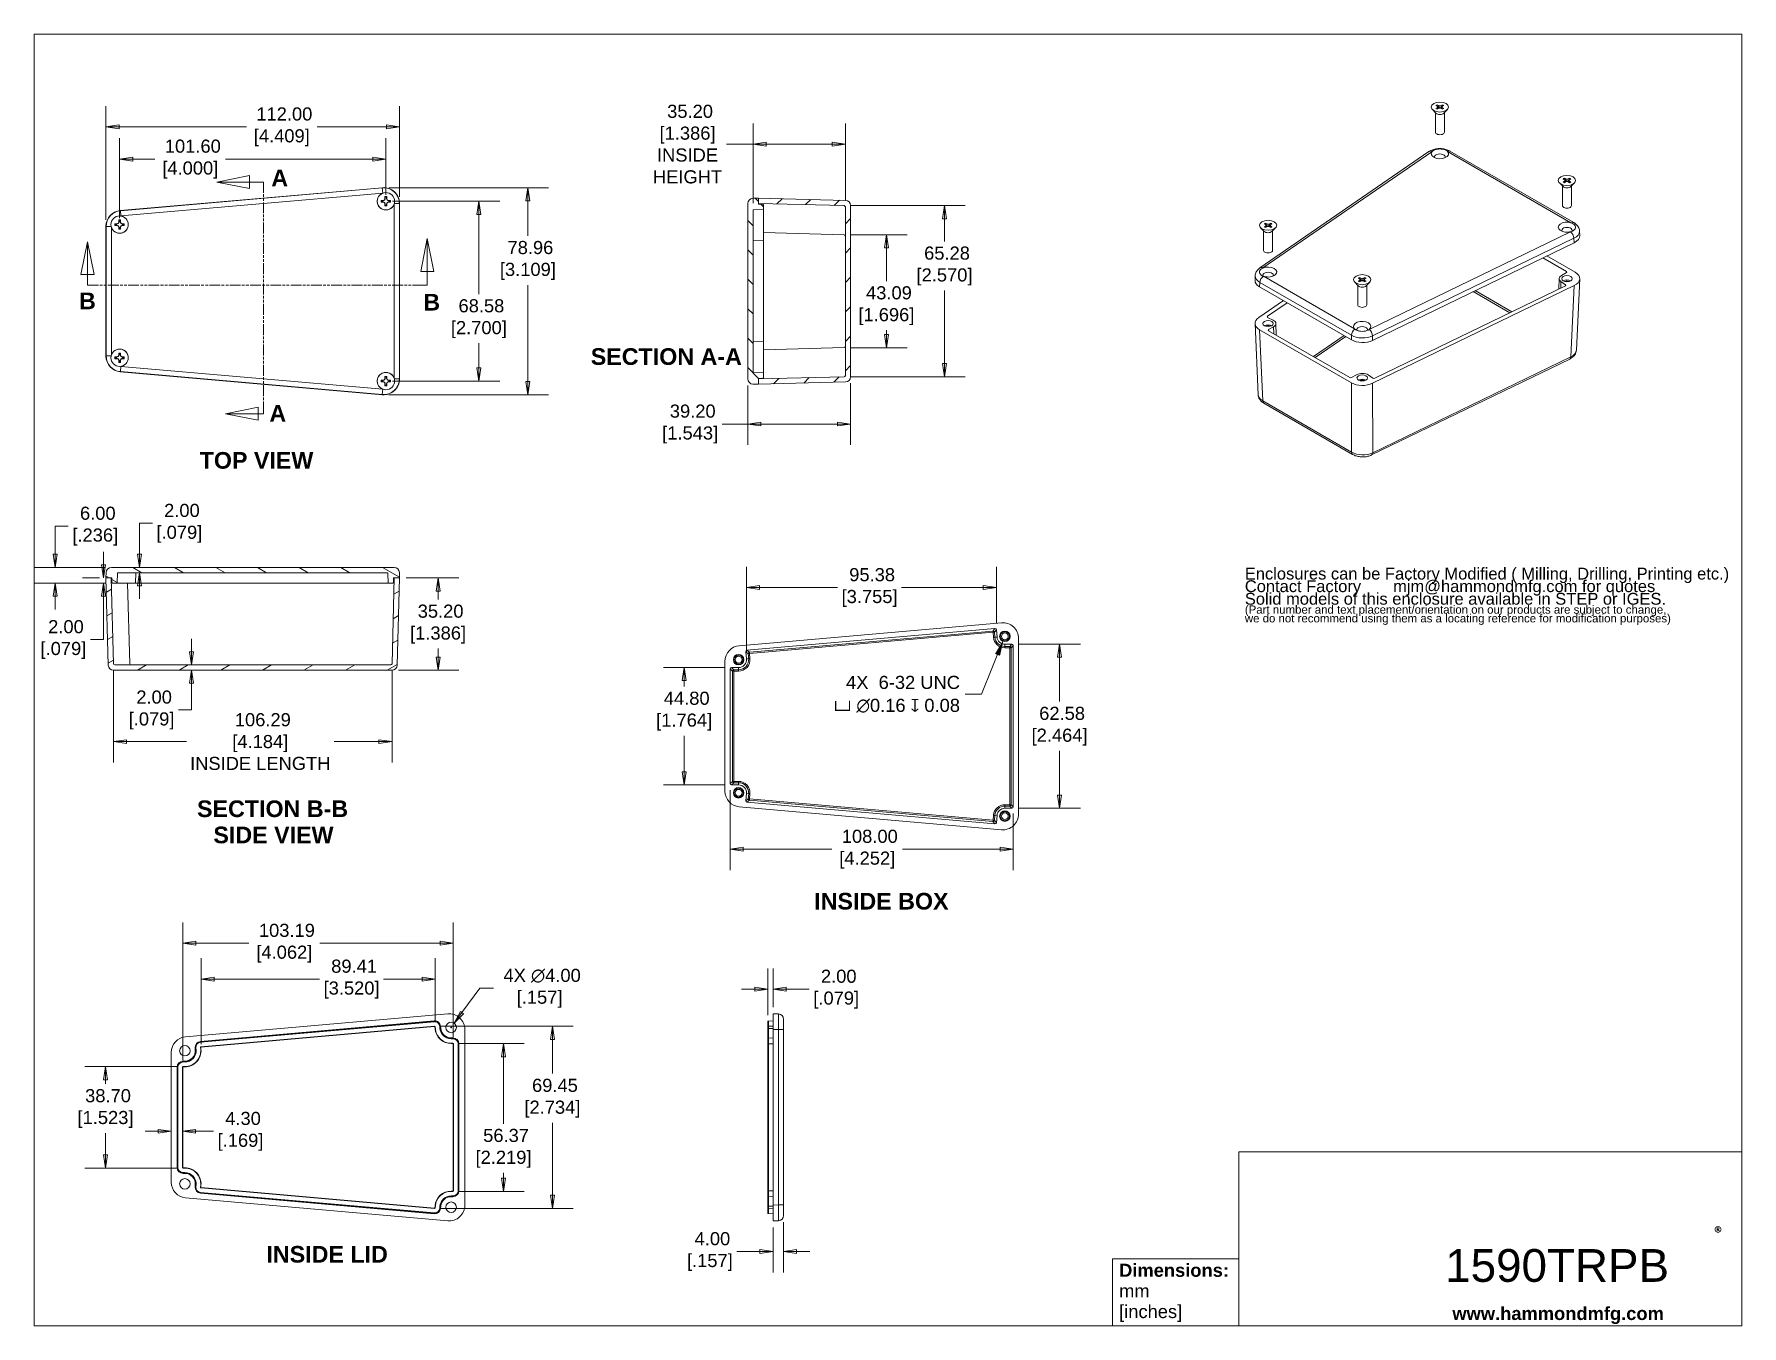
# Model space of a CAD drawing. Header units: millimetres. Extents: x 23 to 674, y 24 to 517.
import ezdxf

# ---------------------------------------------------------------- set-up
doc = ezdxf.new("R2010")
doc.units = ezdxf.units.MM
doc.header["$LTSCALE"] = 2.5
doc.linetypes.add('DASHED', pattern=[0.2067, 0.1654, -0.0413])
doc.linetypes.add('DOUBLE_DASH_CHAIN', pattern=[1.2403, 0.6614, -0.0827, 0.1654, -0.0827, 0.1654, -0.0827])
for name, color, linetype, lineweight in [('Dimension (ANSI)', 7, 'Continuous', 9), ('Hatch (ANSI)', 7, 'Continuous', 9), ('Hidden Narrow (ANSI)', 7, 'DASHED', 9), ('Section Line (ANSI)', 7, 'DOUBLE_DASH_CHAIN', 9), ('Sketch Geometry (ANSI)', 7, 'Continuous', 9), ('Symbol (ANSI)', 7, 'Continuous', 9), ('Visible (ANSI)', 7, 'Continuous', 9), ('Visible Narrow (ANSI)', 7, 'Continuous', 9)]:
    doc.layers.add(name, color=color, linetype=linetype, lineweight=lineweight)
doc.styles.add('Label Text (ANSI)', font='arialbd.ttf')
doc.styles.add('Note Text (ANSI)', font='arial.ttf')
doc.styles.add('Text Style20', font='arial.ttf')
doc.dimstyles.new('Default - mm (ANSI)', dxfattribs={"dimscale": 2.5, "dimtxt": 2, "dimasz": 2, "dimexe": 3.175, "dimexo": 1, "dimgap": 0.8, "dimtad": 0, "dimtih": 1, "dimtoh": 1, "dimrnd": 1e-08, "dimzin": 4, "dimdsep": 46, "dimtxsty": 'Note Text (ANSI)', "dimblk": 'Filled-1', "dimcen": 0.09, "dimdle": 10, "dimclrd": 256, "dimclre": 256, "dimclrt": 256, "dimadec": 1, "dimazin": 0, "dimtfac": 1.524, "dimtofl": 0, "dimtmove": 0, "dimatfit": 3, "dimfxl": 0, "dimtolj": 1, "dimtzin": 0, "dimlwd": -1, "dimlwe": -1, "dimarcsym": 0})
doc.dimstyles.new('Default - mm (ANSI)-06$7', dxfattribs={"dimscale": 2.5, "dimtxt": 2, "dimasz": 2.5, "dimexe": 3.175, "dimexo": 1.5875, "dimgap": 0.8, "dimtad": 0, "dimtih": 1, "dimtoh": 1, "dimlfac": 0.03937, "dimrnd": 1e-08, "dimzin": 0, "dimdsep": 46, "dimtxsty": 'Note Text (ANSI)', "dimcen": 0.09, "dimdle": 10, "dimclrd": 256, "dimclre": 256, "dimclrt": 256, "dimadec": 0, "dimazin": 0, "dimtfac": 1.524, "dimtofl": 0, "dimtmove": 0, "dimatfit": 3, "dimfxl": 0, "dimtolj": 1, "dimtzin": 0, "dimlwd": -1, "dimlwe": -1, "dimarcsym": 0})

msp = doc.modelspace()

# ---------------------------------------------------------------- texts
at = {"layer": 'Symbol (ANSI)', "char_height": 6.35, "attachment_point": 7, "line_spacing_factor": 0.25, "style": 'Label Text (ANSI)'}
for s, insert in [('SECTION A-A', (235.1438, 390.6105)), ('TOP VIEW', (85.9172, 351.0084)), ('SECTION B-B', (84.9128, 218.1095)), ('SIDE VIEW', (91.1601, 208.1165)), ('INSIDE BOX', (320.4055, 182.8478)), ('INSIDE LID', (111.3937, 48.1606))]:
    msp.add_mtext(s, dxfattribs=dict(at, insert=insert))
at = {"layer": 'Symbol (ANSI)', "color": 5, "true_color": 0x0000ff, "insert": (484.7242, 300.0469), "char_height": 5.0000001, "width": 185.759639, "attachment_point": 4, "line_spacing_factor": 0.639812, "style": 'Note Text (ANSI)'}
msp.add_mtext('{\\H0.9x;Enclosures can be Factory Modified ( Milling, Drilling, Printing etc.)\\PContact Factory       mjm@hammondmfg.com for quotes\\H1.5042x; \\H0.66482x;\\PSolid models of this enclosure available in STEP or IGES.\\H1.571x; \\H0.67192x;\\P\\H0.65789x;(Part number and text placement/orientation on our products are subject to change,\\H1.8285x; \\H0.5469x;\\Pwe do not recommend using them as a locating reference for modification purposes)\\fCalibri|b0|i0|c0|p34;\\H1.5141x; \\H0.66046x;\\P\\H1.4509x; }', dxfattribs=at)
at = {"layer": 'Symbol (ANSI)', "insert": (376.0311, 265.0351), "char_height": 5.0000001, "width": 55.854374, "attachment_point": 6, "line_spacing_factor": 1.05, "style": 'Note Text (ANSI)'}
msp.add_mtext('{4X  6-32 UNC\\P\\fAIGDT|b0|i0;\\H5.0000;v\\fArial|b0|i0;\\H5.0000; \\fAIGDT|b0|i0;\\H5.0000;n\\fArial|b0|i0;\\H5.0000;0.16 \\fAIGDT|b0|i0;\\H5.0000;x\\fArial|b0|i0;\\H5.0000; 0.08}', dxfattribs=at)

# ---------------------------------------------------------------- blocks, each defined once
blk = doc.blocks.new('Title Blocks HAMMOND')
at = {"layer": 'Sketch Geometry (ANSI)'}
for p, q in [((270, 206.73), (9.35, 206.73)), ((9.35, 206.73), (9.35, 9.64)), ((270, 36.2), (270, 206.73)), ((270, 36.2), (193.21, 36.2)), ((193.21, 36.2), (193.21, 9.64)), ((270, 9.64), (270, 36.2)), ((173.94, 9.64), (173.94, 19.84)), ((173.94, 19.84), (193.21, 19.84)), ((193.21, 19.84), (193.21, 9.64)), ((9.35, 9.64), (173.94, 9.64)), ((193.21, 9.64), (173.94, 9.64)), ((193.21, 9.64), (270, 9.64))]:
    blk.add_line(p, q, dxfattribs=at)
at = {"layer": 'Symbol (ANSI)', "insert": (265.78, 24.7), "char_height": 2, "attachment_point": 1, "style": 'Note Text (ANSI)'}
blk.add_mtext('\\fCalibri|b1|i0;\\H2.0000;®\\fCalibri|b1|i0;\\H21.7410;\\P', dxfattribs=at)
at = {"layer": 'Symbol (ANSI)', "insert": (174.95, 14.67), "char_height": 2, "width": 30.7233, "attachment_point": 4, "line_spacing_factor": 0.944221, "style": 'Note Text (ANSI)'}
blk.add_mtext('\\fArial|b1|i0;\\H2.0000;Dimensions:\\fArial|b0|i0;\\H2.0000;\\Pmm\\P[inches]', dxfattribs=at)
at = {"layer": 'Symbol (ANSI)', "insert": (225.81, 11.22), "char_height": 2, "width": 32.2927, "attachment_point": 4, "style": 'Note Text (ANSI)'}
blk.add_mtext('\\fArial|b1|i0;\\H2.0000;www.hammondmfg.com', dxfattribs=at)
at = {"layer": 'Symbol (ANSI)', "style": 'Text Style20'}
blk.add_attdef('<TITLE>_001', (224.72, 16.35), '', height=5, dxfattribs=at)
blk = doc.blocks.new('2dTransSection0')
at = {"layer": 'Section Line (ANSI)', "linetype": 'Continuous'}
for p, q in [((17.25, 175.07), (16.25, 170.07)), ((17.25, 170.07), (17.25, 175.07)), ((18.25, 170.07), (17.25, 175.07)), ((69.11, 175.54), (68.11, 170.54)), ((69.11, 170.54), (69.11, 175.54)), ((70.11, 170.54), (69.11, 175.54)), ((16.25, 170.07), (18.25, 170.07)), ((17.25, 168.45), (17.25, 170.07)), ((68.11, 170.54), (70.11, 170.54)), ((69.11, 168.45), (69.11, 170.54)), ((17.25, 168.45), (18.69, 168.45)), ((67.67, 168.45), (69.11, 168.45))]:
    blk.add_line(p, q, dxfattribs=at)
at = {"layer": 'Section Line (ANSI)', "linetype": 'DOUBLE_DASH_CHAIN'}
blk.add_line((17.25, 168.45), (69.11, 168.45), dxfattribs=at)
at = {"layer": 'Section Line (ANSI)', "linetype": 'Continuous', "flags": 128}
for points in [[(18.25, 170.07), (17.25, 175.07), (16.25, 170.07), (18.25, 170.07)], [(70.11, 170.54), (69.11, 175.54), (68.11, 170.54), (70.11, 170.54)]]:
    blk.add_lwpolyline(points, dxfattribs=at)
at = {"layer": 'Section Line (ANSI)'}
for points in [[(18.25, 170.07), (17.25, 175.07), (16.25, 170.07), (18.25, 170.07)], [(70.11, 170.54), (69.11, 175.54), (68.11, 170.54), (70.11, 170.54)]]:
    blk.add_solid(points, dxfattribs=at)
at = {"layer": 'Section Line (ANSI)', "char_height": 2.54, "attachment_point": 7, "line_spacing_factor": 0.25, "style": 'Label Text (ANSI)'}
for insert in [(15.96, 164.77), (68.5, 164.57)]:
    blk.add_mtext('B', dxfattribs=dict(at, insert=insert))
blk = doc.blocks.new('2dTransSection1')
at = {"layer": 'Section Line (ANSI)', "linetype": 'Continuous'}
for p, q in [((41.98, 185.18), (36.98, 184.18)), ((41.98, 183.18), (41.98, 185.18)), ((41.98, 184.18), (36.98, 184.18)), ((36.98, 184.18), (41.98, 183.18)), ((44.1, 184.18), (41.98, 184.18)), ((44.1, 184.18), (44.1, 182.78)), ((43.31, 149.83), (38.31, 148.83)), ((43.31, 148.83), (38.31, 148.83)), ((38.31, 148.83), (43.31, 147.83)), ((43.31, 147.83), (43.31, 149.83)), ((44.1, 148.83), (43.31, 148.83)), ((44.1, 150.23), (44.1, 148.83))]:
    blk.add_line(p, q, dxfattribs=at)
at = {"layer": 'Section Line (ANSI)', "linetype": 'DOUBLE_DASH_CHAIN'}
blk.add_line((44.1, 184.18), (44.1, 148.83), dxfattribs=at)
at = {"layer": 'Section Line (ANSI)', "linetype": 'Continuous', "flags": 128}
for points in [[(41.98, 185.18), (36.98, 184.18), (41.98, 183.18), (41.98, 185.18)], [(43.31, 149.83), (38.31, 148.83), (43.31, 147.83), (43.31, 149.83)]]:
    blk.add_lwpolyline(points, dxfattribs=at)
at = {"layer": 'Section Line (ANSI)'}
for points in [[(41.98, 185.18), (36.98, 184.18), (41.98, 183.18), (41.98, 185.18)], [(43.31, 149.83), (38.31, 148.83), (43.31, 147.83), (43.31, 149.83)]]:
    blk.add_solid(points, dxfattribs=at)
at = {"layer": 'Section Line (ANSI)', "char_height": 2.54, "attachment_point": 7, "line_spacing_factor": 0.25, "style": 'Label Text (ANSI)'}
for insert in [(45.3, 183.52), (45.01, 147.61)]:
    blk.add_mtext('A', dxfattribs=dict(at, insert=insert))
blk = doc.blocks.new('Filled-1')
at = {"color": 0}
for p, q in [((0, 0), (-1, 0.15)), ((-1, 0.15), (-1, -0.15)), ((-1, 0), (0, 0)), ((-1, -0.15), (0, 0))]:
    blk.add_line(p, q, dxfattribs=at)
at = {"color": 0, "flags": 128}
blk.add_lwpolyline([(-1, -0.15), (0, 0), (-1, 0.15), (-1, -0.15)], dxfattribs=at)
at = {"color": 0}
blk.add_solid([(-1, -0.15), (0, 0), (-1, 0.15), (-1, -0.15)], dxfattribs=at)
blk = doc.blocks.new('*D7')
at = {"layer": 'Defpoints', "color": 0, "transparency": 16777216}
for p in [(182.66, 170.08), (182.66, 131.71), (79.48, 122.82)]:
    blk.add_point(p, dxfattribs=at)
at = {"layer": 'Dimension (ANSI)', "transparency": 16777216}
for p, q in [((79.48, 125.32), (79.48, 178.02)), ((182.66, 134.21), (182.66, 178.02)), ((84.48, 170.08), (104.73, 170.08)), ((177.66, 170.08), (131.73, 170.08))]:
    blk.add_line(p, q, dxfattribs=at)
at = {"layer": 'Dimension (ANSI)', "transparency": 16777216, "xscale": 5, "yscale": 5, "zscale": 5, "rotation": 180}
blk.add_blockref('Filled-1', (79.48, 170.08), dxfattribs=at)
at = {"layer": 'Dimension (ANSI)', "transparency": 16777216, "xscale": 5, "yscale": 5, "zscale": 5}
blk.add_blockref('Filled-1', (182.66, 170.08), dxfattribs=at)
at = {"layer": 'Dimension (ANSI)', "transparency": 16777216, "insert": (118.23, 170.08), "char_height": 5, "attachment_point": 5, "style": 'Note Text (ANSI)'}
blk.add_mtext('\\A1; 103.19\\P[4.062]', dxfattribs=at)
blk = doc.blocks.new('*D8')
at = {"layer": 'Defpoints', "color": 0, "transparency": 16777216}
for p in [(182.57, 131.8), (182.57, 75.43), (201.86, 75.43)]:
    blk.add_point(p, dxfattribs=at)
at = {"layer": 'Dimension (ANSI)', "transparency": 16777216}
for p, q in [((185.07, 131.8), (209.79, 131.8)), ((201.86, 126.8), (201.86, 101.22)), ((201.86, 80.43), (201.86, 82.46)), ((185.07, 75.43), (209.79, 75.43))]:
    blk.add_line(p, q, dxfattribs=at)
at = {"layer": 'Dimension (ANSI)', "transparency": 16777216, "xscale": 5, "yscale": 5, "zscale": 5}
for p, rotation in [((201.86, 131.8), 90), ((201.86, 75.43), 270)]:
    blk.add_blockref('Filled-1', p, dxfattribs=dict(at, rotation=rotation))
at = {"layer": 'Dimension (ANSI)', "transparency": 16777216, "insert": (201.86, 91.84), "char_height": 5, "attachment_point": 5, "style": 'Note Text (ANSI)'}
blk.add_mtext('\\A1; 56.37\\P[2.219]', dxfattribs=at)
blk = doc.blocks.new('*D9')
at = {"layer": 'Defpoints', "color": 0, "transparency": 16777216}
for p in [(175.84, 156.4), (175.84, 137.43), (86.43, 129.07)]:
    blk.add_point(p, dxfattribs=at)
at = {"layer": 'Dimension (ANSI)', "transparency": 16777216}
for p, q in [((86.43, 131.57), (86.43, 164.34)), ((175.84, 139.93), (175.84, 164.34)), ((91.43, 156.4), (131.67, 156.4)), ((170.84, 156.4), (156.1, 156.4))]:
    blk.add_line(p, q, dxfattribs=at)
at = {"layer": 'Dimension (ANSI)', "transparency": 16777216, "xscale": 5, "yscale": 5, "zscale": 5, "rotation": 180}
blk.add_blockref('Filled-1', (86.43, 156.4), dxfattribs=at)
at = {"layer": 'Dimension (ANSI)', "transparency": 16777216, "xscale": 5, "yscale": 5, "zscale": 5}
blk.add_blockref('Filled-1', (175.84, 156.4), dxfattribs=at)
at = {"layer": 'Dimension (ANSI)', "transparency": 16777216, "insert": (143.88, 156.4), "char_height": 5, "attachment_point": 5, "style": 'Note Text (ANSI)'}
blk.add_mtext('\\A1; 89.41\\P[3.520]', dxfattribs=at)
blk = doc.blocks.new('*D10')
at = {"layer": 'Defpoints', "color": 0, "transparency": 16777216}
for p in [(175.56, 138.39), (175.56, 68.95), (220.51, 68.95)]:
    blk.add_point(p, dxfattribs=at)
at = {"layer": 'Dimension (ANSI)', "transparency": 16777216}
for p, q in [((178.06, 138.39), (228.45, 138.39)), ((220.51, 133.39), (220.51, 120.33)), ((220.51, 73.95), (220.51, 101.57)), ((178.06, 68.95), (228.45, 68.95))]:
    blk.add_line(p, q, dxfattribs=at)
at = {"layer": 'Dimension (ANSI)', "transparency": 16777216, "xscale": 5, "yscale": 5, "zscale": 5}
for p, rotation in [((220.51, 138.39), 90), ((220.51, 68.95), 270)]:
    blk.add_blockref('Filled-1', p, dxfattribs=dict(at, rotation=rotation))
at = {"layer": 'Dimension (ANSI)', "transparency": 16777216, "insert": (220.51, 110.95), "char_height": 5, "attachment_point": 5, "style": 'Note Text (ANSI)'}
blk.add_mtext('\\A1; 69.45\\P[2.734]', dxfattribs=at)
blk = doc.blocks.new('*D11')
at = {"layer": 'Defpoints', "color": 0, "transparency": 16777216}
for p in [(75.07, 128.43), (75.07, 98.33), (79.37, 84.52)]:
    blk.add_point(p, dxfattribs=at)
at = {"layer": 'Dimension (ANSI)', "transparency": 16777216}
for p, q in [((70.07, 98.33), (65.07, 98.33)), ((84.37, 98.33), (91.22, 98.33))]:
    blk.add_line(p, q, dxfattribs=at)
at = {"layer": 'Dimension (ANSI)', "transparency": 16777216, "xscale": 5, "yscale": 5, "zscale": 5}
blk.add_blockref('Filled-1', (75.07, 98.33), dxfattribs=at)
at = {"layer": 'Dimension (ANSI)', "transparency": 16777216, "xscale": 5, "yscale": 5, "zscale": 5, "rotation": 180}
blk.add_blockref('Filled-1', (79.37, 98.33), dxfattribs=at)
at = {"layer": 'Dimension (ANSI)', "transparency": 16777216, "insert": (101.5, 98.33), "char_height": 5, "attachment_point": 5, "style": 'Note Text (ANSI)'}
blk.add_mtext('\\A1; 4.30\\P[.169]', dxfattribs=at)
blk = doc.blocks.new('*D12')
at = {"layer": 'Defpoints', "color": 0, "transparency": 16777216}
for p in [(162.17, 481.49), (162.17, 452.31), (50.17, 443.56)]:
    blk.add_point(p, dxfattribs=at)
at = {"layer": 'Dimension (ANSI)', "transparency": 16777216}
for p, q in [((50.17, 446.06), (50.17, 489.43)), ((162.17, 454.81), (162.17, 489.43)), ((55.17, 481.49), (103.78, 481.49)), ((157.17, 481.49), (130.75, 481.49))]:
    blk.add_line(p, q, dxfattribs=at)
at = {"layer": 'Dimension (ANSI)', "transparency": 16777216, "xscale": 5, "yscale": 5, "zscale": 5, "rotation": 180}
blk.add_blockref('Filled-1', (50.17, 481.49), dxfattribs=at)
at = {"layer": 'Dimension (ANSI)', "transparency": 16777216, "xscale": 5, "yscale": 5, "zscale": 5}
blk.add_blockref('Filled-1', (162.17, 481.49), dxfattribs=at)
at = {"layer": 'Dimension (ANSI)', "transparency": 16777216, "insert": (117.26, 481.49), "char_height": 5, "attachment_point": 5, "style": 'Note Text (ANSI)'}
blk.add_mtext('\\A1; 112.00\\P[4.409]', dxfattribs=at)
blk = doc.blocks.new('*D13')
at = {"layer": 'Defpoints', "color": 0, "transparency": 16777216}
for p in [(156.97, 469.21), (156.97, 453.1), (55.37, 444.21)]:
    blk.add_point(p, dxfattribs=at)
at = {"layer": 'Dimension (ANSI)', "transparency": 16777216}
for p, q in [((55.37, 446.71), (55.37, 477.14)), ((156.97, 455.6), (156.97, 477.14)), ((60.37, 469.21), (68.85, 469.21)), ((151.97, 469.21), (95.82, 469.21))]:
    blk.add_line(p, q, dxfattribs=at)
at = {"layer": 'Dimension (ANSI)', "transparency": 16777216, "xscale": 5, "yscale": 5, "zscale": 5, "rotation": 180}
blk.add_blockref('Filled-1', (55.37, 469.21), dxfattribs=at)
at = {"layer": 'Dimension (ANSI)', "transparency": 16777216, "xscale": 5, "yscale": 5, "zscale": 5}
blk.add_blockref('Filled-1', (156.97, 469.21), dxfattribs=at)
at = {"layer": 'Dimension (ANSI)', "transparency": 16777216, "insert": (82.34, 469.21), "char_height": 5, "attachment_point": 5, "style": 'Note Text (ANSI)'}
blk.add_mtext('\\A1; 101.60\\P[4.000]', dxfattribs=at)
blk = doc.blocks.new('*D14')
at = {"layer": 'Defpoints', "color": 0, "transparency": 16777216}
for p in [(155.65, 458.29), (155.65, 379.33), (211.15, 379.33)]:
    blk.add_point(p, dxfattribs=at)
at = {"layer": 'Dimension (ANSI)', "transparency": 16777216}
for p, q in [((158.15, 458.29), (219.08, 458.29)), ((211.15, 453.29), (211.15, 439.92)), ((211.15, 384.33), (211.15, 421.16)), ((158.15, 379.33), (219.08, 379.33))]:
    blk.add_line(p, q, dxfattribs=at)
at = {"layer": 'Dimension (ANSI)', "transparency": 16777216, "xscale": 5, "yscale": 5, "zscale": 5}
for p, rotation in [((211.15, 458.29), 90), ((211.15, 379.33), 270)]:
    blk.add_blockref('Filled-1', p, dxfattribs=dict(at, rotation=rotation))
at = {"layer": 'Dimension (ANSI)', "transparency": 16777216, "insert": (211.15, 430.54), "char_height": 5, "attachment_point": 5, "style": 'Note Text (ANSI)'}
blk.add_mtext('\\A1; 78.96\\P[3.109]', dxfattribs=at)
blk = doc.blocks.new('*D15')
at = {"layer": 'Defpoints', "color": 0, "transparency": 16777216}
for p in [(156.97, 453.1), (156.97, 384.52), (192.45, 384.52)]:
    blk.add_point(p, dxfattribs=at)
at = {"layer": 'Dimension (ANSI)', "transparency": 16777216}
for p, q in [((159.47, 453.1), (200.39, 453.1)), ((192.45, 448.1), (192.45, 417.7)), ((192.45, 389.52), (192.45, 398.93)), ((159.47, 384.52), (200.39, 384.52))]:
    blk.add_line(p, q, dxfattribs=at)
at = {"layer": 'Dimension (ANSI)', "transparency": 16777216, "xscale": 5, "yscale": 5, "zscale": 5}
for p, rotation in [((192.45, 453.1), 90), ((192.45, 384.52), 270)]:
    blk.add_blockref('Filled-1', p, dxfattribs=dict(at, rotation=rotation))
at = {"layer": 'Dimension (ANSI)', "transparency": 16777216, "insert": (192.45, 408.32), "char_height": 5, "attachment_point": 5, "style": 'Note Text (ANSI)'}
blk.add_mtext('\\A1; 68.58\\P[2.700]', dxfattribs=at)
blk = doc.blocks.new('*D16')
at = {"layer": 'Defpoints', "color": 0, "transparency": 16777216}
for p in [(295.1, 385.36), (334.3, 386.18), (334.3, 368.14)]:
    blk.add_point(p, dxfattribs=at)
at = {"layer": 'Dimension (ANSI)', "transparency": 16777216}
for p, q in [((295.1, 382.86), (295.1, 360.2)), ((334.3, 383.68), (334.3, 360.2)), ((295.1, 368.14), (285.3, 368.14)), ((329.3, 368.14), (300.1, 368.14))]:
    blk.add_line(p, q, dxfattribs=at)
at = {"layer": 'Dimension (ANSI)', "transparency": 16777216, "xscale": 5, "yscale": 5, "zscale": 5, "rotation": 180}
blk.add_blockref('Filled-1', (295.1, 368.14), dxfattribs=at)
at = {"layer": 'Dimension (ANSI)', "transparency": 16777216, "xscale": 5, "yscale": 5, "zscale": 5}
blk.add_blockref('Filled-1', (334.3, 368.14), dxfattribs=at)
at = {"layer": 'Dimension (ANSI)', "transparency": 16777216, "insert": (273.08, 368.14), "char_height": 5, "attachment_point": 5, "style": 'Note Text (ANSI)'}
blk.add_mtext('\\A1; 39.20\\P[1.543]', dxfattribs=at)
blk = doc.blocks.new('*D17')
at = {"layer": 'Defpoints', "color": 0, "transparency": 16777216}
for p in [(331.81, 440.35), (331.81, 397.26), (347.95, 397.26)]:
    blk.add_point(p, dxfattribs=at)
at = {"layer": 'Dimension (ANSI)', "transparency": 16777216}
for p, q in [((334.31, 440.35), (355.89, 440.35)), ((347.95, 435.35), (347.95, 422.65)), ((347.95, 402.26), (347.95, 403.89)), ((334.31, 397.26), (355.89, 397.26))]:
    blk.add_line(p, q, dxfattribs=at)
at = {"layer": 'Dimension (ANSI)', "transparency": 16777216, "xscale": 5, "yscale": 5, "zscale": 5}
for p, rotation in [((347.95, 440.35), 90), ((347.95, 397.26), 270)]:
    blk.add_blockref('Filled-1', p, dxfattribs=dict(at, rotation=rotation))
at = {"layer": 'Dimension (ANSI)', "transparency": 16777216, "insert": (347.95, 413.27), "char_height": 5, "attachment_point": 5, "style": 'Note Text (ANSI)'}
blk.add_mtext('\\A1; 43.09\\P[1.696]', dxfattribs=at)
blk = doc.blocks.new('*D18')
at = {"layer": 'Defpoints', "color": 0, "transparency": 16777216}
for p in [(332.3, 474.89), (297.1, 449.89), (332.3, 450.94)]:
    blk.add_point(p, dxfattribs=at)
at = {"layer": 'Dimension (ANSI)', "transparency": 16777216}
for p, q in [((297.1, 452.39), (297.1, 482.83)), ((332.3, 453.44), (332.3, 482.83)), ((297.1, 474.89), (286.92, 474.89)), ((327.3, 474.89), (302.1, 474.89))]:
    blk.add_line(p, q, dxfattribs=at)
at = {"layer": 'Dimension (ANSI)', "transparency": 16777216, "xscale": 5, "yscale": 5, "zscale": 5, "rotation": 180}
blk.add_blockref('Filled-1', (297.1, 474.89), dxfattribs=at)
at = {"layer": 'Dimension (ANSI)', "transparency": 16777216, "xscale": 5, "yscale": 5, "zscale": 5}
blk.add_blockref('Filled-1', (332.3, 474.89), dxfattribs=at)
at = {"layer": 'Dimension (ANSI)', "transparency": 16777216, "insert": (272.07, 474.89), "char_height": 5, "attachment_point": 5, "style": 'Note Text (ANSI)'}
blk.add_mtext('\\A1; 35.20\\P[1.386]{\\PINSIDE\\PHEIGHT}', dxfattribs=at)
blk = doc.blocks.new('*D19')
at = {"layer": 'Defpoints', "color": 0, "transparency": 16777216}
for p in [(162.17, 309.43), (159.3, 274.23), (176.89, 274.23)]:
    blk.add_point(p, dxfattribs=at)
at = {"layer": 'Dimension (ANSI)', "transparency": 16777216}
for p, q in [((164.67, 309.43), (184.83, 309.43)), ((176.89, 304.43), (176.89, 301.21)), ((176.89, 279.23), (176.89, 282.45)), ((161.8, 274.23), (184.83, 274.23))]:
    blk.add_line(p, q, dxfattribs=at)
at = {"layer": 'Dimension (ANSI)', "transparency": 16777216, "xscale": 5, "yscale": 5, "zscale": 5}
for p, rotation in [((176.89, 309.43), 90), ((176.89, 274.23), 270)]:
    blk.add_blockref('Filled-1', p, dxfattribs=dict(at, rotation=rotation))
at = {"layer": 'Dimension (ANSI)', "transparency": 16777216, "insert": (176.89, 291.83), "char_height": 5, "attachment_point": 5, "style": 'Note Text (ANSI)'}
blk.add_mtext('\\A1; 35.20\\P[1.386]', dxfattribs=at)
blk = doc.blocks.new('*D20')
at = {"layer": 'Defpoints', "color": 0, "transparency": 16777216}
for p in [(30.8, 313.43), (52.22, 313.43), (52.71, 307.43)]:
    blk.add_point(p, dxfattribs=at)
at = {"layer": 'Dimension (ANSI)', "transparency": 16777216}
for p, q in [((30.8, 318.43), (30.8, 329.19)), ((30.8, 329.19), (35.8, 329.19)), ((49.72, 313.43), (22.87, 313.43)), ((50.21, 307.43), (22.87, 307.43)), ((30.8, 302.43), (30.8, 297.43))]:
    blk.add_line(p, q, dxfattribs=at)
at = {"layer": 'Dimension (ANSI)', "transparency": 16777216, "xscale": 5, "yscale": 5, "zscale": 5}
for p, rotation in [((30.8, 313.43), 270), ((30.8, 307.43), 90)]:
    blk.add_blockref('Filled-1', p, dxfattribs=dict(at, rotation=rotation))
at = {"layer": 'Dimension (ANSI)', "transparency": 16777216, "insert": (46.08, 329.19), "char_height": 5, "attachment_point": 5, "style": 'Note Text (ANSI)'}
blk.add_mtext('\\A1; 6.00\\P[.236]', dxfattribs=at)
blk = doc.blocks.new('*D21')
at = {"layer": 'Defpoints', "color": 0, "transparency": 16777216}
for p in [(53.02, 276.72), (159.31, 276.72), (159.31, 246.97)]:
    blk.add_point(p, dxfattribs=at)
at = {"layer": 'Dimension (ANSI)', "transparency": 16777216}
for p, q in [((53.02, 274.22), (53.02, 239.03)), ((159.31, 274.22), (159.31, 239.03)), ((58.02, 246.97), (80.88, 246.97)), ((154.31, 246.97), (137.23, 246.97))]:
    blk.add_line(p, q, dxfattribs=at)
at = {"layer": 'Dimension (ANSI)', "transparency": 16777216, "xscale": 5, "yscale": 5, "zscale": 5, "rotation": 180}
blk.add_blockref('Filled-1', (53.02, 246.97), dxfattribs=at)
at = {"layer": 'Dimension (ANSI)', "transparency": 16777216, "xscale": 5, "yscale": 5, "zscale": 5}
blk.add_blockref('Filled-1', (159.31, 246.97), dxfattribs=at)
at = {"layer": 'Dimension (ANSI)', "transparency": 16777216, "insert": (109.05, 246.97), "char_height": 5, "attachment_point": 5, "style": 'Note Text (ANSI)'}
blk.add_mtext('\\A1; 106.29\\P[4.184]{\\PINSIDE LENGTH}', dxfattribs=at)
blk = doc.blocks.new('*D22')
at = {"layer": 'Defpoints', "color": 0, "transparency": 16777216}
for p in [(389.93, 305.75), (389.93, 289.65), (294.55, 278.51)]:
    blk.add_point(p, dxfattribs=at)
at = {"layer": 'Dimension (ANSI)', "transparency": 16777216}
for p, q in [((294.55, 281.01), (294.55, 313.68)), ((389.93, 292.15), (389.93, 313.68)), ((299.55, 305.75), (329.32, 305.75)), ((384.93, 305.75), (353.76, 305.75))]:
    blk.add_line(p, q, dxfattribs=at)
at = {"layer": 'Dimension (ANSI)', "transparency": 16777216, "xscale": 5, "yscale": 5, "zscale": 5, "rotation": 180}
blk.add_blockref('Filled-1', (294.55, 305.75), dxfattribs=at)
at = {"layer": 'Dimension (ANSI)', "transparency": 16777216, "xscale": 5, "yscale": 5, "zscale": 5}
blk.add_blockref('Filled-1', (389.93, 305.75), dxfattribs=at)
at = {"layer": 'Dimension (ANSI)', "transparency": 16777216, "insert": (341.54, 305.75), "char_height": 5, "attachment_point": 5, "style": 'Note Text (ANSI)'}
blk.add_mtext('\\A1; 95.38\\P[3.755]', dxfattribs=at)
blk = doc.blocks.new('*D23')
at = {"layer": 'Defpoints', "color": 0, "transparency": 16777216}
for p in [(288.86, 275.25), (270.79, 230.45), (288.86, 230.45)]:
    blk.add_point(p, dxfattribs=at)
at = {"layer": 'Dimension (ANSI)', "transparency": 16777216}
for p, q in [((286.36, 275.25), (262.85, 275.25)), ((270.79, 270.25), (270.79, 267.99)), ((270.79, 235.45), (270.79, 249.23)), ((286.36, 230.45), (262.85, 230.45))]:
    blk.add_line(p, q, dxfattribs=at)
at = {"layer": 'Dimension (ANSI)', "transparency": 16777216, "xscale": 5, "yscale": 5, "zscale": 5}
for p, rotation in [((270.79, 275.25), 90), ((270.79, 230.45), 270)]:
    blk.add_blockref('Filled-1', p, dxfattribs=dict(at, rotation=rotation))
at = {"layer": 'Dimension (ANSI)', "transparency": 16777216, "insert": (270.79, 258.61), "char_height": 5, "attachment_point": 5, "style": 'Note Text (ANSI)'}
blk.add_mtext('\\A1; 44.80\\P[1.764]', dxfattribs=at)
blk = doc.blocks.new('*D24')
at = {"layer": 'Defpoints', "color": 0, "transparency": 16777216}
for p in [(288.36, 230.95), (396.36, 222.06), (396.36, 205.95)]:
    blk.add_point(p, dxfattribs=at)
at = {"layer": 'Dimension (ANSI)', "transparency": 16777216}
for p, q in [((288.36, 228.45), (288.36, 198.01)), ((396.36, 219.56), (396.36, 198.01)), ((293.36, 205.95), (327.16, 205.95)), ((391.36, 205.95), (354.13, 205.95))]:
    blk.add_line(p, q, dxfattribs=at)
at = {"layer": 'Dimension (ANSI)', "transparency": 16777216, "xscale": 5, "yscale": 5, "zscale": 5, "rotation": 180}
blk.add_blockref('Filled-1', (288.36, 205.95), dxfattribs=at)
at = {"layer": 'Dimension (ANSI)', "transparency": 16777216, "xscale": 5, "yscale": 5, "zscale": 5}
blk.add_blockref('Filled-1', (396.36, 205.95), dxfattribs=at)
at = {"layer": 'Dimension (ANSI)', "transparency": 16777216, "insert": (340.65, 205.95), "char_height": 5, "attachment_point": 5, "style": 'Note Text (ANSI)'}
blk.add_mtext('\\A1; 108.00\\P[4.252]', dxfattribs=at)
blk = doc.blocks.new('*D25')
at = {"layer": 'Defpoints', "color": 0, "transparency": 16777216}
for p in [(395.86, 284.14), (395.86, 221.56), (414.03, 221.56)]:
    blk.add_point(p, dxfattribs=at)
at = {"layer": 'Dimension (ANSI)', "transparency": 16777216}
for p, q in [((398.36, 284.14), (421.96, 284.14)), ((414.03, 279.14), (414.03, 262.23)), ((414.03, 226.56), (414.03, 243.47)), ((398.36, 221.56), (421.96, 221.56))]:
    blk.add_line(p, q, dxfattribs=at)
at = {"layer": 'Dimension (ANSI)', "transparency": 16777216, "xscale": 5, "yscale": 5, "zscale": 5}
for p, rotation in [((414.03, 284.14), 90), ((414.03, 221.56), 270)]:
    blk.add_blockref('Filled-1', p, dxfattribs=dict(at, rotation=rotation))
at = {"layer": 'Dimension (ANSI)', "transparency": 16777216, "insert": (414.03, 252.85), "char_height": 5, "attachment_point": 5, "style": 'Note Text (ANSI)'}
blk.add_mtext('\\A1; 62.58\\P[2.464]', dxfattribs=at)
blk = doc.blocks.new('*D26')
at = {"layer": 'Defpoints', "color": 0, "transparency": 16777216}
for p in [(183.05, 139.58), (180.69, 136.35)]:
    blk.add_point(p, dxfattribs=at)
at = {"layer": 'Dimension (ANSI)', "transparency": 16777216}
for p, q in [((192.79, 152.9), (186, 143.61)), ((198.06, 152.9), (192.79, 152.9)), ((181.65, 137.96), (182.1, 137.96)), ((181.87, 137.74), (181.87, 138.19))]:
    blk.add_line(p, q, dxfattribs=at)
at = {"layer": 'Dimension (ANSI)', "transparency": 16777216, "xscale": 5, "yscale": 5, "zscale": 5, "rotation": 233.8482467399071}
blk.add_blockref('Filled-1', (183.05, 139.58), dxfattribs=at)
at = {"layer": 'Dimension (ANSI)', "transparency": 16777216, "insert": (215.62, 152.9), "char_height": 5, "attachment_point": 5, "style": 'Note Text (ANSI)'}
blk.add_mtext('\\A1; 4X ∅4.00\\P[.157]', dxfattribs=at)
blk = doc.blocks.new('*D27')
at = {"layer": 'Defpoints', "color": 0, "transparency": 16777216}
for p in [(79.57, 123.02), (49.98, 84.32), (79.57, 84.32)]:
    blk.add_point(p, dxfattribs=at)
at = {"layer": 'Dimension (ANSI)', "transparency": 16777216}
for p, q in [((77.07, 123.02), (42.04, 123.02)), ((49.98, 118.02), (49.98, 116.4)), ((49.98, 89.32), (49.98, 97.63)), ((77.07, 84.32), (42.04, 84.32))]:
    blk.add_line(p, q, dxfattribs=at)
at = {"layer": 'Dimension (ANSI)', "transparency": 16777216, "xscale": 5, "yscale": 5, "zscale": 5}
for p, rotation in [((49.98, 123.02), 90), ((49.98, 84.32), 270)]:
    blk.add_blockref('Filled-1', p, dxfattribs=dict(at, rotation=rotation))
at = {"layer": 'Dimension (ANSI)', "transparency": 16777216, "insert": (49.98, 107.01), "char_height": 5, "attachment_point": 5, "style": 'Note Text (ANSI)'}
blk.add_mtext('\\A1; 38.70\\P[1.523]', dxfattribs=at)
blk = doc.blocks.new('*D28')
at = {"layer": 'Defpoints', "color": 0, "transparency": 16777216}
for p in [(302.7, 152.57), (302.7, 140.15), (304.7, 143.17)]:
    blk.add_point(p, dxfattribs=at)
at = {"layer": 'Dimension (ANSI)', "transparency": 16777216}
for p, q in [((302.7, 142.65), (302.7, 160.5)), ((304.7, 145.67), (304.7, 160.5)), ((297.7, 152.57), (292.7, 152.57)), ((309.7, 152.57), (318.53, 152.57))]:
    blk.add_line(p, q, dxfattribs=at)
at = {"layer": 'Dimension (ANSI)', "transparency": 16777216, "xscale": 5, "yscale": 5, "zscale": 5}
blk.add_blockref('Filled-1', (302.7, 152.57), dxfattribs=at)
at = {"layer": 'Dimension (ANSI)', "transparency": 16777216, "xscale": 5, "yscale": 5, "zscale": 5, "rotation": 180}
blk.add_blockref('Filled-1', (304.7, 152.57), dxfattribs=at)
at = {"layer": 'Dimension (ANSI)', "transparency": 16777216, "insert": (328.8, 152.57), "char_height": 5, "attachment_point": 5, "style": 'Note Text (ANSI)'}
blk.add_mtext('\\A1; 2.00\\P[.079]', dxfattribs=at)
blk = doc.blocks.new('*D29')
at = {"layer": 'Defpoints', "color": 0, "transparency": 16777216}
for p in [(308.7, 66.23), (304.7, 64.17), (308.7, 52.46)]:
    blk.add_point(p, dxfattribs=at)
at = {"layer": 'Dimension (ANSI)', "transparency": 16777216}
for p, q in [((304.7, 61.67), (304.7, 44.53)), ((308.7, 63.73), (308.7, 44.53)), ((299.7, 52.46), (290.87, 52.46)), ((313.7, 52.46), (318.7, 52.46))]:
    blk.add_line(p, q, dxfattribs=at)
at = {"layer": 'Dimension (ANSI)', "transparency": 16777216, "xscale": 5, "yscale": 5, "zscale": 5}
blk.add_blockref('Filled-1', (304.7, 52.46), dxfattribs=at)
at = {"layer": 'Dimension (ANSI)', "transparency": 16777216, "xscale": 5, "yscale": 5, "zscale": 5, "rotation": 180}
blk.add_blockref('Filled-1', (308.7, 52.46), dxfattribs=at)
at = {"layer": 'Dimension (ANSI)', "transparency": 16777216, "insert": (280.6, 52.46), "char_height": 5, "attachment_point": 5, "style": 'Note Text (ANSI)'}
blk.add_mtext('\\A1; 4.00\\P[.157]', dxfattribs=at)
blk = doc.blocks.new('*D30')
at = {"layer": 'Defpoints', "color": 0, "transparency": 16777216}
for p in [(67.56, 276.23), (67.56, 274.23), (82.83, 276.23)]:
    blk.add_point(p, dxfattribs=at)
at = {"layer": 'Dimension (ANSI)', "transparency": 16777216}
for p, q in [((82.83, 281.23), (82.83, 286.23)), ((82.83, 269.23), (82.83, 259.06)), ((82.83, 259.06), (77.83, 259.06))]:
    blk.add_line(p, q, dxfattribs=at)
at = {"layer": 'Dimension (ANSI)', "transparency": 16777216, "xscale": 5, "yscale": 5, "zscale": 5}
for p, rotation in [((82.83, 276.23), 270), ((82.83, 274.23), 90)]:
    blk.add_blockref('Filled-1', p, dxfattribs=dict(at, rotation=rotation))
at = {"layer": 'Dimension (ANSI)', "transparency": 16777216, "insert": (67.56, 259.06), "char_height": 5, "attachment_point": 5, "style": 'Note Text (ANSI)'}
blk.add_mtext('\\A1; 2.00\\P[.079]', dxfattribs=at)
blk = doc.blocks.new('*D31')
at = {"layer": 'Defpoints', "color": 0, "transparency": 16777216}
for p in [(331.81, 451.45), (331.81, 386.17), (370.12, 386.17)]:
    blk.add_point(p, dxfattribs=at)
at = {"layer": 'Dimension (ANSI)', "transparency": 16777216}
for p, q in [((334.31, 451.45), (378.06, 451.45)), ((370.12, 446.45), (370.12, 437.8)), ((370.12, 391.17), (370.12, 419.04)), ((334.31, 386.17), (378.06, 386.17))]:
    blk.add_line(p, q, dxfattribs=at)
at = {"layer": 'Dimension (ANSI)', "transparency": 16777216, "xscale": 5, "yscale": 5, "zscale": 5}
for p, rotation in [((370.12, 451.45), 90), ((370.12, 386.17), 270)]:
    blk.add_blockref('Filled-1', p, dxfattribs=dict(at, rotation=rotation))
at = {"layer": 'Dimension (ANSI)', "transparency": 16777216, "insert": (370.12, 428.42), "char_height": 5, "attachment_point": 5, "style": 'Note Text (ANSI)'}
blk.add_mtext('\\A1; 65.28\\P[2.570]', dxfattribs=at)
blk = doc.blocks.new('*D32')
at = {"layer": 'Defpoints', "color": 0, "transparency": 16777216}
for p in [(49.21, 309.43), (50.17, 309.43), (52.71, 307.43)]:
    blk.add_point(p, dxfattribs=at)
at = {"layer": 'Dimension (ANSI)', "transparency": 16777216}
for p, q in [((49.21, 314.43), (49.21, 319.43)), ((47.67, 309.43), (41.27, 309.43)), ((50.21, 307.43), (41.27, 307.43)), ((49.21, 302.43), (49.21, 285.92)), ((49.21, 285.92), (44.21, 285.92))]:
    blk.add_line(p, q, dxfattribs=at)
at = {"layer": 'Dimension (ANSI)', "transparency": 16777216, "xscale": 5, "yscale": 5, "zscale": 5}
for p, rotation in [((49.21, 309.43), 270), ((49.21, 307.43), 90)]:
    blk.add_blockref('Filled-1', p, dxfattribs=dict(at, rotation=rotation))
at = {"layer": 'Dimension (ANSI)', "transparency": 16777216, "insert": (33.93, 285.92), "char_height": 5, "attachment_point": 5, "style": 'Note Text (ANSI)'}
blk.add_mtext('\\A1; 2.00\\P[.079]', dxfattribs=at)
blk = doc.blocks.new('*D33')
at = {"layer": 'Defpoints', "color": 0, "transparency": 16777216}
for p in [(78.18, 313.43), (62.91, 311.43), (78.18, 311.43)]:
    blk.add_point(p, dxfattribs=at)
at = {"layer": 'Dimension (ANSI)', "transparency": 16777216}
for p, q in [((62.91, 318.43), (62.91, 330.26)), ((62.91, 330.26), (67.91, 330.26)), ((62.91, 306.43), (62.91, 301.43))]:
    blk.add_line(p, q, dxfattribs=at)
at = {"layer": 'Dimension (ANSI)', "transparency": 16777216, "xscale": 5, "yscale": 5, "zscale": 5}
for p, rotation in [((62.91, 313.43), 270), ((62.91, 311.43), 90)]:
    blk.add_blockref('Filled-1', p, dxfattribs=dict(at, rotation=rotation))
at = {"layer": 'Dimension (ANSI)', "transparency": 16777216, "insert": (78.18, 330.26), "char_height": 5, "attachment_point": 5, "style": 'Note Text (ANSI)'}
blk.add_mtext('\\A1; 2.00\\P[.079]', dxfattribs=at)

# ---------------------------------------------------------------- dimensions: what is measured, and where the dimension line sits
at = {"layer": 'Dimension (ANSI)'}
for base, p1, p2, angle, text, override, picture, middle in [((162.1659, 481.4887), (50.1659, 443.5612), (162.1659, 452.3104), 180, ' <>\\X[4.409]', {"dimgap": 0.8, "dimtih": 0, "dimtoh": 0, "dimdec": 2, "dimpost": '\\X', "dimtol": 0, "dimlim": 0, "dimtp": 0, "dimtm": 0, "dimtdec": 2, "dimatfit": 1}, '*D12', (117.2615, 481.4887)), ((332.2974, 474.8895), (297.0974, 449.8895), (332.2974, 450.9435), 180, ' <>\\X[1.386]{\\PINSIDE\\PHEIGHT}', {"dimgap": 0.8, "dimtih": 0, "dimtoh": 0, "dimdec": 2, "dimpost": '\\X', "dimtol": 0, "dimlim": 0, "dimtp": 0, "dimtm": 0, "dimtdec": 2, "dimatfit": 2}, '*D18', (272.0745, 474.8895)), ((156.9659, 469.2073), (55.3659, 444.2073), (156.9659, 453.0973), 180, ' <>\\X[4.000]', {"dimgap": 0.8, "dimtih": 0, "dimtoh": 0, "dimdec": 2, "dimpost": '\\X', "dimtol": 0, "dimlim": 0, "dimtp": 0, "dimtm": 0, "dimtdec": 2, "dimatfit": 1}, '*D13', (82.339, 469.2073)), ((211.1461, 379.329), (155.6452, 458.2855), (155.6452, 379.329), 90, ' <>\\X[3.109]', {"dimgap": 0.8, "dimdec": 2, "dimpost": '\\X', "dimtol": 0, "dimlim": 0, "dimtp": 0, "dimtm": 0, "dimtdec": 2, "dimatfit": 1}, '*D14', (211.1461, 430.541)), ((192.4483, 384.5173), (156.9659, 453.0973), (156.9659, 384.5173), 90, ' <>\\X[2.700]', {"dimgap": 0.8, "dimdec": 2, "dimpost": '\\X', "dimtol": 0, "dimlim": 0, "dimtp": 0, "dimtm": 0, "dimtdec": 2, "dimatfit": 1}, '*D15', (192.4483, 408.3153)), ((370.122, 386.1693), (331.8105, 451.4453), (331.8105, 386.1693), 90, ' <>\\X[2.570]', {"dimgap": 0.8, "dimdec": 2, "dimpost": '\\X', "dimtol": 0, "dimlim": 0, "dimtp": 0, "dimtm": 0, "dimtdec": 2, "dimatfit": 1}, '*D31', (370.122, 428.4175)), ((347.952, 397.2639), (331.8105, 440.3507), (331.8105, 397.2639), 90, ' <>\\X[1.696]', {"dimgap": 0.8, "dimdec": 2, "dimpost": '\\X', "dimtol": 0, "dimlim": 0, "dimtp": 0, "dimtm": 0, "dimtdec": 2, "dimatfit": 1}, '*D17', (347.952, 413.2685)), ((334.2974, 368.1406), (295.0974, 385.362), (334.2974, 386.1821), 180, ' <>\\X[1.543]', {"dimgap": 0.8, "dimtih": 0, "dimtoh": 0, "dimdec": 2, "dimpost": '\\X', "dimtol": 0, "dimlim": 0, "dimtp": 0, "dimtm": 0, "dimtdec": 2, "dimatfit": 2}, '*D16', (273.0828, 368.1406)), ((30.8039, 313.429), (52.7118, 307.429), (52.2189, 313.429), 90, ' <>\\X[.236]', {"dimgap": 0.8, "dimdec": 2, "dimpost": '\\X', "dimtol": 0, "dimlim": 0, "dimtp": 0, "dimtm": 0, "dimtdec": 2, "dimatfit": 1}, '*D20', (46.0781, 329.191)), ((62.91, 311.429), (78.1842, 313.429), (78.1842, 311.429), 90, ' <>\\X[.079]', {"dimgap": 0.8, "dimdec": 2, "dimpost": '\\X', "dimse1": 1, "dimse2": 1, "dimtol": 0, "dimlim": 0, "dimtp": 0, "dimtm": 0, "dimtdec": 2, "dimatfit": 1}, '*D33', (78.1842, 330.2612)), ((49.2075, 309.429), (52.7118, 307.429), (50.1659, 309.429), 90, ' <>\\X[.079]', {"dimgap": 0.8, "dimdec": 2, "dimpost": '\\X', "dimtol": 0, "dimlim": 0, "dimtp": 0, "dimtm": 0, "dimtdec": 2, "dimatfit": 1}, '*D32', (33.9333, 285.9221)), ((389.9296, 305.7451), (294.5493, 278.5107), (389.9296, 289.6503), 180, ' <>\\X[3.755]', {"dimgap": 0.8, "dimtih": 0, "dimtoh": 0, "dimdec": 2, "dimpost": '\\X', "dimtol": 0, "dimlim": 0, "dimtp": 0, "dimtm": 0, "dimtdec": 2, "dimatfit": 1}, '*D22', (341.5387, 305.7451)), ((176.8939, 274.229), (162.1659, 309.429), (159.2958, 274.229), 90, ' <>\\X[1.386]', {"dimgap": 0.8, "dimdec": 2, "dimpost": '\\X', "dimtol": 0, "dimlim": 0, "dimtp": 0, "dimtm": 0, "dimtdec": 2, "dimatfit": 1}, '*D19', (176.8939, 291.829)), ((82.8344, 276.229), (67.5602, 274.229), (67.5602, 276.229), 270, ' <>\\X[.079]', {"dimgap": 0.8, "dimdec": 2, "dimpost": '\\X', "dimse1": 1, "dimse2": 1, "dimtol": 0, "dimlim": 0, "dimtp": 0, "dimtm": 0, "dimtdec": 2, "dimatfit": 1}, '*D30', (67.5602, 259.0615)), ((414.0268, 221.5593), (395.8602, 284.1393), (395.8602, 221.5593), 90, ' <>\\X[2.464]', {"dimgap": 0.8, "dimdec": 2, "dimpost": '\\X', "dimtol": 0, "dimlim": 0, "dimtp": 0, "dimtm": 0, "dimtdec": 2, "dimatfit": 1}, '*D25', (414.0268, 252.8493)), ((159.3086, 246.9673), (53.0232, 276.7159), (159.3086, 276.7159), 180, ' <>\\X[4.184]{\\PINSIDE LENGTH}', {"dimgap": 0.8, "dimtih": 0, "dimtoh": 0, "dimdec": 2, "dimpost": '\\X', "dimtol": 0, "dimlim": 0, "dimtp": 0, "dimtm": 0, "dimtdec": 2, "dimatfit": 1}, '*D21', (109.0527, 246.9673)), ((270.7908, 230.4493), (288.8613, 275.2493), (288.8613, 230.4493), 90, ' <>\\X[1.764]', {"dimgap": 0.8, "dimdec": 2, "dimpost": '\\X', "dimtol": 0, "dimlim": 0, "dimtp": 0, "dimtm": 0, "dimtdec": 2, "dimatfit": 1}, '*D23', (270.7908, 258.6094)), ((396.3601, 205.9491), (288.3614, 230.9491), (396.3601, 222.0591), 180, ' <>\\X[4.252]', {"dimgap": 0.8, "dimtih": 0, "dimtoh": 0, "dimdec": 2, "dimpost": '\\X', "dimtol": 0, "dimlim": 0, "dimtp": 0, "dimtm": 0, "dimtdec": 2, "dimatfit": 1}, '*D24', (340.6481, 205.9491)), ((182.6635, 170.0842), (79.4777, 122.8212), (182.6635, 131.7112), 180, ' <>\\X[4.062]', {"dimgap": 0.8, "dimtih": 0, "dimtoh": 0, "dimdec": 2, "dimpost": '\\X', "dimtol": 0, "dimlim": 0, "dimtp": 0, "dimtm": 0, "dimtdec": 2, "dimatfit": 1}, '*D7', (118.2315, 170.0842)), ((175.8413, 156.4007), (86.4277, 129.0712), (175.8413, 137.4337), 180, ' <>\\X[3.520]', {"dimgap": 0.8, "dimtih": 0, "dimtoh": 0, "dimdec": 2, "dimpost": '\\X', "dimtol": 0, "dimlim": 0, "dimtp": 0, "dimtm": 0, "dimtdec": 2, "dimatfit": 1}, '*D9', (143.8839, 156.4007)), ((302.6991, 152.5655), (304.6991, 143.1723), (302.6991, 140.1512), 180, ' <>\\X[.079]', {"dimgap": 0.8, "dimtih": 0, "dimtoh": 0, "dimdec": 2, "dimpost": '\\X', "dimtol": 0, "dimlim": 0, "dimtp": 0, "dimtm": 0, "dimtdec": 2, "dimatfit": 1}, '*D28', (328.8012, 152.5655)), ((220.5085, 68.9484), (175.5589, 138.394), (175.5589, 68.9484), 90, ' <>\\X[2.734]', {"dimgap": 0.8, "dimdec": 2, "dimpost": '\\X', "dimtol": 0, "dimlim": 0, "dimtp": 0, "dimtm": 0, "dimtdec": 2, "dimatfit": 1}, '*D10', (220.5085, 110.9526)), ((201.8569, 75.4336), (182.5706, 131.8041), (182.5706, 75.4336), 90, ' <>\\X[2.219]', {"dimgap": 0.8, "dimdec": 2, "dimpost": '\\X', "dimtol": 0, "dimlim": 0, "dimtp": 0, "dimtm": 0, "dimtdec": 2, "dimatfit": 1}, '*D8', (201.8569, 91.8432)), ((75.0706, 98.33), (79.373, 84.5212), (75.0706, 128.4251), 180, ' <>\\X[.169]', {"dimgap": 0.8, "dimtih": 0, "dimtoh": 0, "dimdec": 2, "dimpost": '\\X', "dimse1": 1, "dimse2": 1, "dimtol": 0, "dimlim": 0, "dimtp": 0, "dimtm": 0, "dimtdec": 2, "dimatfit": 1}, '*D11', (101.4964, 98.33)), ((49.9803, 84.3236), (79.5706, 123.0188), (79.5706, 84.3236), 90, ' <>\\X[1.523]', {"dimgap": 0.8, "dimdec": 2, "dimpost": '\\X', "dimtol": 0, "dimlim": 0, "dimtp": 0, "dimtm": 0, "dimtdec": 2, "dimatfit": 1}, '*D27', (49.9803, 107.0142)), ((308.6991, 52.4628), (304.6991, 64.1701), (308.6991, 66.2302), 180, ' <>\\X[.157]', {"dimgap": 0.8, "dimtih": 0, "dimtoh": 0, "dimdec": 2, "dimpost": '\\X', "dimtol": 0, "dimlim": 0, "dimtp": 0, "dimtm": 0, "dimtdec": 2, "dimatfit": 1}, '*D29', (280.5969, 52.4628))]:
    dim = msp.add_linear_dim(base=base, p1=p1, p2=p2, angle=angle, text=text, dimstyle='Default - mm (ANSI)', override=override, dxfattribs=at)
    dim.commit()
    dim.dimension.update_dxf_attribs({"geometry": picture, "text_midpoint": middle, "dimtype": 160})
dim = msp.add_diameter_dim_2p(p1=(180.6908, 136.3463), p2=(183.0505, 139.5761), text=' 4X <>\\X[.157]', dimstyle='Default - mm (ANSI)', override={"dimgap": 0.8, "dimdec": 2, "dimlfac": 1, "dimpost": '\\X', "dimtol": 0, "dimlim": 0, "dimtp": 0, "dimtm": 0, "dimtdec": 2}, dxfattribs=at)
dim.commit()
dim.dimension.update_dxf_attribs({"geometry": '*D26', "text_midpoint": (215.6237, 152.9004), "dimtype": 163})

# ---------------------------------------------------------------- hatches: boundary and pattern name
at = {"layer": 'Hatch (ANSI)'}
h = msp.add_hatch(dxfattribs=at)
h.set_pattern_fill('ANSI31', color=256, scale=63.5, angle=90.0002105, style=0)
h.set_pattern_definition([(135.0002, (0, 0), (-5.61264, -5.61268), [])])
edge = h.paths.add_edge_path()
edge.add_line((295.0974, 452.2526), (295.0974, 385.362))
edge.add_ellipse((297.0974, 385.362), major_axis=(0, -2.0076), ratio=0.9961947, start_angle=270, end_angle=358.5)
edge.add_line((297.0451, 383.355), (299.0974, 383.3011))
edge.add_line((299.0974, 383.3011), (299.0974, 385.3094))
edge.add_line((299.0974, 385.3094), (299.0974, 385.5597))
edge.add_line((299.0974, 385.5597), (300.854, 385.6059))
edge.add_ellipse((300.8474, 385.8567), major_axis=(0, -0.251), ratio=0.9961947, start_angle=1.5, end_angle=90)
edge.add_line((301.0974, 385.8567), (301.0974, 387.6199))
edge.add_line((301.0974, 387.6199), (297.0974, 387.725))
edge.add_line((297.0974, 387.725), (297.0974, 449.8895))
edge.add_line((297.0974, 449.8895), (301.0974, 449.9947))
edge.add_line((301.0974, 449.9947), (301.0974, 451.7578))
edge.add_ellipse((300.8474, 451.7578), major_axis=(0, 0.251), ratio=0.9961947, start_angle=270, end_angle=358.5)
edge.add_line((300.854, 452.0087), (299.0974, 452.0549))
edge.add_line((299.0974, 452.0549), (299.0974, 452.3051))
edge.add_line((299.0974, 452.3051), (299.0974, 454.3135))
edge.add_line((299.0974, 454.3135), (297.0451, 454.2595))
edge.add_ellipse((297.0974, 452.2526), major_axis=(0, 2.0076), ratio=0.9961947, start_angle=1.5, end_angle=90)
h = msp.add_hatch(dxfattribs=at)
h.set_pattern_fill('ANSI31', color=256, scale=63.5, style=0)
h.set_pattern_definition([(45, (0, 0), (-5.61266, 5.61266), [])])
edge = h.paths.add_edge_path()
edge.add_ellipse((332.2974, 386.1821), major_axis=(0, -2.0076), ratio=0.9961947, start_angle=1.5, end_angle=90)
edge.add_line((334.2974, 386.1821), (334.2974, 451.4325))
edge.add_ellipse((332.2974, 451.4325), major_axis=(0, 2.0076), ratio=0.9961947, start_angle=270, end_angle=358.5)
edge.add_line((332.3498, 453.4394), (299.0974, 454.3135))
edge.add_line((299.0974, 454.3135), (299.0974, 452.3051))
edge.add_line((299.0974, 452.3051), (331.8105, 451.4453))
edge.add_ellipse((331.7974, 450.9435), major_axis=(0, 0.5019), ratio=0.9961947, start_angle=270, end_angle=358.5, ccw=False)
edge.add_line((332.2974, 450.9435), (332.2974, 386.6711))
edge.add_ellipse((331.7974, 386.6711), major_axis=(0, -0.5019), ratio=0.9961947, start_angle=1.5, end_angle=90, ccw=False)
edge.add_line((331.8105, 386.1693), (299.0974, 385.3094))
edge.add_line((299.0974, 385.3094), (299.0974, 383.3011))
edge.add_line((299.0974, 383.3011), (332.3498, 384.1752))
h = msp.add_hatch(dxfattribs=at)
h.set_pattern_fill('ANSI31', color=256, scale=63.5, angle=105.0002455, style=0)
h.set_pattern_definition([(150.0002, (0, 0), (-3.96872, -6.8741), [])])
edge = h.paths.add_edge_path()
edge.add_line((160.1128, 313.429), (52.2189, 313.429))
edge.add_ellipse((52.2189, 311.429), major_axis=(0, 2), ratio=1, start_angle=0, end_angle=88.5)
edge.add_line((50.2196, 311.4814), (50.1659, 309.429))
edge.add_line((50.1659, 309.429), (52.1666, 309.429))
edge.add_line((52.1666, 309.429), (52.4159, 309.429))
edge.add_line((52.4159, 309.429), (52.4619, 307.6725))
edge.add_ellipse((52.7118, 307.679), major_axis=(-0.2499, -0.0065), ratio=1, start_angle=0, end_angle=88.5)
edge.add_line((52.7118, 307.429), (54.4683, 307.429))
edge.add_line((54.4683, 307.429), (54.573, 311.429))
edge.add_line((54.573, 311.429), (157.7588, 311.429))
edge.add_line((157.7588, 311.429), (157.8635, 307.429))
edge.add_line((157.8635, 307.429), (159.62, 307.429))
edge.add_ellipse((159.62, 307.679), major_axis=(0, -0.25), ratio=1, start_angle=0, end_angle=88.5)
edge.add_line((159.8699, 307.6725), (159.9159, 309.429))
edge.add_line((159.9159, 309.429), (160.1652, 309.429))
edge.add_line((160.1652, 309.429), (162.1659, 309.429))
edge.add_line((162.1659, 309.429), (162.1121, 311.4814))
edge.add_ellipse((160.1128, 311.429), major_axis=(1.9993, 0.0524), ratio=1, start_angle=0, end_angle=88.5)
h = msp.add_hatch(dxfattribs=at)
h.set_pattern_fill('ANSI31', color=256, scale=63.5, angle=-14.9999778, style=0)
h.set_pattern_definition([(30, (0, 0), (-3.96875, 6.87408), [])])
edge = h.paths.add_edge_path()
edge.add_ellipse((159.2958, 276.229), major_axis=(0, -2), ratio=1, start_angle=0, end_angle=88.5)
edge.add_line((161.2951, 276.1766), (162.1659, 309.429))
edge.add_line((162.1659, 309.429), (160.1652, 309.429))
edge.add_line((160.1652, 309.429), (159.3086, 276.7159))
edge.add_ellipse((158.8088, 276.729), major_axis=(0.4998, -0.0131), ratio=1, start_angle=271.5, end_angle=360, ccw=False)
edge.add_line((158.8088, 276.229), (53.523, 276.229))
edge.add_ellipse((53.523, 276.729), major_axis=(0, -0.5), ratio=1, start_angle=271.5, end_angle=360, ccw=False)
edge.add_line((53.0232, 276.7159), (52.1666, 309.429))
edge.add_line((52.1666, 309.429), (50.1659, 309.429))
edge.add_line((50.1659, 309.429), (51.0366, 276.1766))
edge.add_ellipse((53.0359, 276.229), major_axis=(-1.9993, -0.0524), ratio=1, start_angle=0, end_angle=88.5)
edge.add_line((53.0359, 274.229), (159.2958, 274.229))

# ---------------------------------------------------------------- linework, layer by layer
at = {"layer": 'Hidden Narrow (ANSI)'}
for centre in [(393.1607, 287.1393), (291.5607, 278.2493), (291.5607, 227.4493), (393.1607, 218.5593)]:
    msp.add_circle(centre, 1.7526, dxfattribs=at)
at = {"layer": 'Visible (ANSI)'}
for p, q in [((558.1461, 489.3414), (557.6512, 489.6272)), ((557.6512, 488.4713), (558.1461, 488.7571)), ((558.1461, 489.9129), (558.6411, 489.6272)), ((558.3693, 489.0492), (558.1461, 489.3414)), ((558.1461, 488.7571), (558.3693, 489.0492)), ((558.1461, 488.7571), (558.2342, 488.2364)), ((558.3693, 489.0492), (558.522, 488.4025)), ((558.3785, 489.0104), (558.56, 488.9056)), ((558.6411, 489.6272), (558.56, 488.9056)), ((558.56, 488.9056), (559.1471, 488.7561)), ((558.6411, 489.6272), (559.1471, 489.4983)), ((559.1471, 489.4983), (559.6532, 489.6272)), ((559.1471, 489.4983), (559.1471, 488.7561)), ((559.1471, 488.7561), (559.7343, 488.9056)), ((559.6532, 489.6272), (560.1482, 489.9129)), ((559.6532, 489.6272), (559.7343, 488.9056)), ((559.7343, 488.9056), (559.9158, 489.0104)), ((559.925, 489.0492), (559.7723, 488.4025)), ((560.1482, 489.3414), (559.925, 489.0492)), ((559.925, 489.0492), (560.1482, 488.7571)), ((560.1482, 488.7571), (560.0601, 488.2364)), ((560.6431, 489.6272), (560.1482, 489.3414)), ((560.1482, 488.7571), (560.6431, 488.4713)), ((557.6662, 486.7022), (556.2762, 488.0923)), ((557.4371, 486.9313), (557.4371, 479.4799)), ((558.6411, 488.4713), (558.1461, 488.1855)), ((559.1471, 488.6001), (558.6411, 488.4713)), ((559.6532, 488.4713), (559.1471, 488.6001)), ((560.1482, 488.1855), (559.6532, 488.4713)), ((560.6281, 486.7022), (562.0181, 488.0923)), ((560.8571, 486.9313), (560.8571, 479.4799)), ((490.4884, 427.679), (554.946, 472.0296)), ((562.9702, 472.2625), (610.2679, 444.9552)), ((55.6411, 449.5363), (155.6452, 458.2855)), ((606.1596, 458.7045), (604.7696, 460.0947)), ((605.9305, 458.9336), (605.9305, 451.4822)), ((606.6395, 461.3437), (606.1445, 461.6295)), ((606.1445, 460.4736), (606.6395, 460.7594)), ((606.6395, 461.9153), (607.1345, 461.6295)), ((606.8627, 461.0516), (606.6395, 461.3437)), ((606.6395, 460.7594), (606.8627, 461.0516)), ((606.6395, 460.7594), (606.7276, 460.2387)), ((607.1345, 460.4736), (606.6395, 460.1878)), ((606.8627, 461.0516), (607.0153, 460.4048)), ((606.8719, 461.0127), (607.0534, 460.9079)), ((607.1345, 461.6295), (607.0534, 460.9079)), ((607.0534, 460.9079), (607.6405, 460.7584)), ((607.1345, 461.6295), (607.6405, 461.5006)), ((607.6405, 460.6025), (607.1345, 460.4736)), ((607.6405, 461.5006), (608.1466, 461.6295)), ((607.6405, 461.5006), (607.6405, 460.7584)), ((607.6405, 460.7584), (608.2276, 460.9079)), ((608.1466, 460.4736), (607.6405, 460.6025)), ((608.1466, 461.6295), (608.6415, 461.9153)), ((608.1466, 461.6295), (608.2276, 460.9079)), ((608.6415, 460.1878), (608.1466, 460.4736)), ((608.2276, 460.9079), (608.4092, 461.0127)), ((608.4183, 461.0516), (608.2657, 460.4048)), ((608.6415, 461.3437), (608.4183, 461.0516)), ((608.4183, 461.0516), (608.6415, 460.7594)), ((608.6415, 460.7594), (608.5535, 460.2387)), ((609.1365, 461.6295), (608.6415, 461.3437)), ((608.6415, 460.7594), (609.1365, 460.4736)), ((609.1215, 458.7045), (610.5115, 460.0947)), ((609.3505, 458.9336), (609.3505, 451.4822)), ((155.2002, 453.4473), (155.9002, 453.4473)), ((155.9002, 452.7473), (155.2002, 452.7473)), ((155.3202, 453.3062), (155.9266, 453.3062)), ((155.9266, 452.8883), (155.3202, 452.8883)), ((155.9002, 453.4473), (156.4159, 453.6473)), ((155.9002, 453.4473), (155.9266, 453.3062)), ((155.9002, 452.7473), (155.9266, 452.8883)), ((156.4159, 452.5473), (155.9002, 452.7473)), ((155.9266, 453.3062), (156.5249, 453.5383)), ((156.5249, 452.6563), (155.9266, 452.8883)), ((156.4159, 453.6473), (156.6159, 454.1629)), ((156.4159, 453.6473), (156.5249, 453.5383)), ((156.4159, 452.5473), (156.5249, 452.6563)), ((156.6159, 452.0316), (156.4159, 452.5473)), ((156.5249, 453.5383), (156.757, 454.1365)), ((156.757, 452.058), (156.5249, 452.6563)), ((156.6159, 454.1629), (156.6159, 454.8629)), ((156.6159, 454.1629), (156.757, 454.1365)), ((156.6159, 452.0316), (156.757, 452.058)), ((156.6159, 451.3316), (156.6159, 452.0316)), ((156.757, 454.1365), (156.757, 454.743)), ((156.757, 451.4516), (156.757, 452.058)), ((157.1748, 454.743), (157.1748, 454.1365)), ((157.3159, 454.1629), (157.1748, 454.1365)), ((157.1748, 454.1365), (157.4069, 453.5383)), ((157.4069, 452.6563), (157.1748, 452.058)), ((157.3159, 452.0316), (157.1748, 452.058)), ((157.1748, 452.058), (157.1748, 451.4516)), ((157.3159, 454.8629), (157.3159, 454.1629)), ((157.3159, 454.1629), (157.5159, 453.6473)), ((157.5159, 452.5473), (157.3159, 452.0316)), ((157.3159, 452.0316), (157.3159, 451.3316)), ((157.5159, 453.6473), (157.4069, 453.5383)), ((157.4069, 453.5383), (158.0051, 453.3062)), ((158.0051, 452.8883), (157.4069, 452.6563)), ((157.5159, 452.5473), (157.4069, 452.6563)), ((157.5159, 453.6473), (158.0315, 453.4473)), ((158.0315, 452.7473), (157.5159, 452.5473)), ((158.0315, 453.4473), (158.0051, 453.3062)), ((158.0051, 453.3062), (158.6116, 453.3062)), ((158.0315, 452.7473), (158.0051, 452.8883)), ((158.6116, 452.8883), (158.0051, 452.8883)), ((158.0315, 453.4473), (158.7315, 453.4473)), ((158.7315, 452.7473), (158.0315, 452.7473)), ((162.1659, 452.3104), (162.1659, 385.3042)), ((295.0974, 452.2526), (295.0974, 385.362)), ((299.0974, 454.3135), (297.0451, 454.2595)), ((297.0974, 449.8895), (301.0974, 449.9947)), ((297.0974, 387.725), (297.0974, 449.8895)), ((332.3498, 453.4394), (299.0974, 454.3135)), ((299.0974, 454.3135), (299.0974, 452.3051)), ((299.0974, 452.0549), (299.0974, 454.3135)), ((299.0974, 452.3051), (331.8105, 451.4453)), ((300.854, 452.0087), (299.0974, 452.0549)), ((301.0974, 449.9947), (301.0974, 451.7578)), ((301.0974, 449.9947), (301.0974, 445.7307)), ((332.2974, 450.9435), (332.2974, 386.6711)), ((334.2974, 386.1821), (334.2974, 451.4325)), ((50.1659, 394.0534), (50.1659, 443.5612)), ((53.6002, 444.5573), (54.3002, 444.5573)), ((54.3002, 443.8573), (53.6002, 443.8573)), ((53.7202, 444.4162), (54.3266, 444.4162)), ((54.3266, 443.9983), (53.7202, 443.9983)), ((54.3002, 444.5573), (54.8159, 444.7573)), ((54.3002, 444.5573), (54.3266, 444.4162)), ((54.3002, 443.8573), (54.3266, 443.9983)), ((54.8159, 443.6573), (54.3002, 443.8573)), ((54.3266, 444.4162), (54.9249, 444.6483)), ((54.9249, 443.7663), (54.3266, 443.9983)), ((54.8159, 444.7573), (55.0159, 445.2729)), ((54.8159, 444.7573), (54.9249, 444.6483)), ((54.8159, 443.6573), (54.9249, 443.7663)), ((55.0159, 443.1416), (54.8159, 443.6573)), ((54.9249, 444.6483), (55.157, 445.2465)), ((55.157, 443.168), (54.9249, 443.7663)), ((55.0159, 445.2729), (55.0159, 445.9729)), ((55.0159, 445.2729), (55.157, 445.2465)), ((55.0159, 443.1416), (55.157, 443.168)), ((55.0159, 442.4416), (55.0159, 443.1416)), ((55.157, 445.2465), (55.157, 445.853)), ((55.157, 442.5616), (55.157, 443.168)), ((55.5748, 445.853), (55.5748, 445.2465)), ((55.7159, 445.2729), (55.5748, 445.2465)), ((55.5748, 445.2465), (55.8069, 444.6483)), ((55.8069, 443.7663), (55.5748, 443.168)), ((55.7159, 443.1416), (55.5748, 443.168)), ((55.5748, 443.168), (55.5748, 442.5616)), ((55.7159, 445.9729), (55.7159, 445.2729)), ((55.7159, 445.2729), (55.9159, 444.7573)), ((55.9159, 443.6573), (55.7159, 443.1416)), ((55.7159, 443.1416), (55.7159, 442.4416)), ((55.9159, 444.7573), (55.8069, 444.6483)), ((55.8069, 444.6483), (56.4051, 444.4162)), ((56.4051, 443.9983), (55.8069, 443.7663)), ((55.9159, 443.6573), (55.8069, 443.7663)), ((55.9159, 444.7573), (56.4315, 444.5573)), ((56.4315, 443.8573), (55.9159, 443.6573)), ((56.4315, 444.5573), (56.4051, 444.4162)), ((56.4051, 444.4162), (57.0116, 444.4162)), ((56.4315, 443.8573), (56.4051, 443.9983)), ((57.0116, 443.9983), (56.4051, 443.9983)), ((56.4315, 444.5573), (57.1315, 444.5573)), ((57.1315, 443.8573), (56.4315, 443.8573)), ((301.0974, 445.7307), (301.0974, 445.5165)), ((301.0974, 445.5165), (301.0974, 444.7348)), ((301.0974, 438.1549), (301.0974, 444.7348)), ((492.5903, 444.234), (492.0953, 444.5198)), ((492.0953, 443.3639), (492.5903, 443.6497)), ((492.5903, 444.8056), (493.0852, 444.5198)), ((492.8135, 443.9419), (492.5903, 444.234)), ((492.5903, 443.6497), (492.8135, 443.9419)), ((492.5903, 443.6497), (492.6783, 443.129)), ((493.0852, 443.3639), (492.5903, 443.0782)), ((492.8135, 443.9419), (492.9661, 443.2951)), ((492.8226, 443.903), (493.0042, 443.7982)), ((493.0852, 444.5198), (493.0042, 443.7982)), ((493.0042, 443.7982), (493.5913, 443.6487)), ((493.0852, 444.5198), (493.5913, 444.3909)), ((493.5913, 443.4928), (493.0852, 443.3639)), ((493.5913, 444.3909), (494.0973, 444.5198)), ((493.5913, 444.3909), (493.5913, 443.6487)), ((493.5913, 443.6487), (494.1784, 443.7982)), ((494.0973, 443.3639), (493.5913, 443.4928)), ((494.0973, 444.5198), (494.5923, 444.8056)), ((494.0973, 444.5198), (494.1784, 443.7982)), ((494.5923, 443.0782), (494.0973, 443.3639)), ((494.1784, 443.7982), (494.3599, 443.903)), ((494.3691, 443.9419), (494.2164, 443.2951)), ((494.5923, 444.234), (494.3691, 443.9419)), ((494.3691, 443.9419), (494.5923, 443.6497)), ((494.5923, 443.6497), (494.5042, 443.129)), ((495.0873, 444.5198), (494.5923, 444.234)), ((494.5923, 443.6497), (495.0873, 443.3639)), ((301.0974, 438.1549), (297.0974, 438.0502)), ((301.0974, 441.1549), (331.8105, 440.3507)), ((301.0974, 438.1549), (301.0974, 437.9573)), ((301.0974, 437.9573), (301.0974, 399.6573)), ((492.1103, 441.5948), (490.7203, 442.985)), ((491.8813, 441.8239), (491.8813, 434.3725)), ((495.0722, 441.5948), (496.4622, 442.985)), ((495.3013, 441.8239), (495.3013, 434.3725)), ((610.3753, 437.303), (533.4751, 400.0483)), ((612.5161, 440.0503), (612.4356, 441.7484)), ((598.4185, 431.5104), (607.428, 426.3088)), ((610.7611, 426.018), (599.9569, 432.2558)), ((488.616, 422.9992), (488.6895, 424.6919)), ((528.5113, 423.495), (528.0163, 423.7808)), ((528.5113, 424.0666), (529.0063, 423.7808)), ((529.0063, 423.7808), (528.9252, 423.0592)), ((529.0063, 423.7808), (529.5123, 423.6519)), ((529.5123, 423.6519), (530.0183, 423.7808)), ((529.5123, 423.6519), (529.5123, 422.9097)), ((530.0183, 423.7808), (530.5133, 424.0666)), ((530.0183, 423.7808), (530.0994, 423.0592)), ((531.0083, 423.7808), (530.5133, 423.495)), ((604.641, 423.6059), (604.512, 419.584)), ((607.428, 425.9007), (605.5192, 424.7986)), ((525.3785, 400.2524), (490.3712, 420.4639)), ((528.0314, 420.8558), (526.6413, 422.246)), ((527.8023, 421.0849), (527.8023, 413.6335)), ((528.0163, 422.6249), (528.5113, 422.9107)), ((528.7345, 423.2029), (528.5113, 423.495)), ((528.5113, 422.9107), (528.7345, 423.2029)), ((528.5113, 422.9107), (528.5994, 422.39)), ((529.0063, 422.6249), (528.5113, 422.3391)), ((528.7345, 423.2029), (528.8871, 422.5561)), ((528.7436, 423.164), (528.9252, 423.0592)), ((528.9252, 423.0592), (529.5123, 422.9097)), ((529.5123, 422.7538), (529.0063, 422.6249)), ((529.5123, 422.9097), (530.0994, 423.0592)), ((530.0183, 422.6249), (529.5123, 422.7538)), ((530.5133, 422.3391), (530.0183, 422.6249)), ((530.0994, 423.0592), (530.281, 423.164)), ((530.2901, 423.2029), (530.1375, 422.5561)), ((530.5133, 423.495), (530.2901, 423.2029)), ((530.2901, 423.2029), (530.5133, 422.9107)), ((530.5133, 422.9107), (530.4252, 422.39)), ((530.5133, 422.9107), (531.0083, 422.6249)), ((530.9932, 420.8558), (532.3832, 422.246)), ((531.2223, 421.0849), (531.2223, 413.6335)), ((533.4751, 383.6619), (610.3753, 420.9166)), ((607.0697, 420.8231), (534.3043, 385.5715)), ((605.3424, 422.4605), (607.1313, 421.2296)), ((612.516, 423.4744), (611.2274, 396.336)), ((499.4343, 415.2313), (490.0177, 408.7521)), ((493.3252, 409.2308), (500.8544, 414.4114)), ((488.6161, 406.4392), (489.7966, 379.3033)), ((490.3712, 404.0775), (525.3785, 383.866)), ((495.5196, 407.791), (493.3868, 408.8243)), ((493.8038, 404.1374), (495.7126, 405.2394)), ((496.5908, 406.4962), (496.7338, 402.0376)), ((301.0974, 399.4597), (297.0974, 399.5644)), ((301.0974, 399.6573), (301.0974, 399.4597)), ((301.0974, 392.8798), (301.0974, 399.4597)), ((524.7753, 385.8478), (493.8038, 403.7293)), ((53.6002, 393.7573), (54.3002, 393.7573)), ((54.3002, 393.0573), (53.6002, 393.0573)), ((53.7202, 393.6162), (54.3266, 393.6162)), ((54.3266, 393.1983), (53.7202, 393.1983)), ((54.3002, 393.7573), (54.8159, 393.9573)), ((54.3002, 393.7573), (54.3266, 393.6162)), ((54.3002, 393.0573), (54.3266, 393.1983)), ((54.8159, 392.8573), (54.3002, 393.0573)), ((54.3266, 393.6162), (54.9249, 393.8483)), ((54.9249, 392.9663), (54.3266, 393.1983)), ((54.8159, 393.9573), (55.0159, 394.4729)), ((54.8159, 393.9573), (54.9249, 393.8483)), ((54.8159, 392.8573), (54.9249, 392.9663)), ((55.0159, 392.3416), (54.8159, 392.8573)), ((54.9249, 393.8483), (55.157, 394.4465)), ((55.157, 392.368), (54.9249, 392.9663)), ((55.0159, 394.4729), (55.0159, 395.1729)), ((55.0159, 394.4729), (55.157, 394.4465)), ((55.0159, 392.3416), (55.157, 392.368)), ((55.0159, 391.6416), (55.0159, 392.3416)), ((55.157, 394.4465), (55.157, 395.053)), ((55.157, 391.7616), (55.157, 392.368)), ((55.5748, 395.053), (55.5748, 394.4465)), ((55.7159, 394.4729), (55.5748, 394.4465)), ((55.5748, 394.4465), (55.8069, 393.8483)), ((55.8069, 392.9663), (55.5748, 392.368)), ((55.7159, 392.3416), (55.5748, 392.368)), ((55.5748, 392.368), (55.5748, 391.7616)), ((55.7159, 395.1729), (55.7159, 394.4729)), ((55.7159, 394.4729), (55.9159, 393.9573)), ((55.9159, 392.8573), (55.7159, 392.3416)), ((55.7159, 392.3416), (55.7159, 391.6416)), ((55.9159, 393.9573), (55.8069, 393.8483)), ((55.8069, 393.8483), (56.4051, 393.6162)), ((56.4051, 393.1983), (55.8069, 392.9663)), ((55.9159, 392.8573), (55.8069, 392.9663)), ((55.9159, 393.9573), (56.4315, 393.7573)), ((56.4315, 393.0573), (55.9159, 392.8573)), ((56.4315, 393.7573), (56.4051, 393.6162)), ((56.4051, 393.6162), (57.0116, 393.6162)), ((56.4315, 393.0573), (56.4051, 393.1983)), ((57.0116, 393.1983), (56.4051, 393.1983)), ((56.4315, 393.7573), (57.1315, 393.7573)), ((57.1315, 393.0573), (56.4315, 393.0573)), ((301.0974, 396.4597), (331.8105, 397.2639)), ((301.0974, 392.8798), (301.0974, 392.098)), ((301.0974, 392.098), (301.0974, 391.8839)), ((301.0974, 391.8839), (301.0974, 387.6199)), ((533.1134, 356.3198), (608.6745, 392.9257)), ((155.6452, 379.329), (55.6411, 388.0783)), ((155.2002, 384.8673), (155.9002, 384.8673)), ((155.3202, 384.7262), (155.9266, 384.7262)), ((155.9002, 384.8673), (156.4159, 385.0673)), ((155.9002, 384.8673), (155.9266, 384.7262)), ((155.9266, 384.7262), (156.5249, 384.9583)), ((156.4159, 385.0673), (156.6159, 385.5829)), ((156.4159, 385.0673), (156.5249, 384.9583)), ((156.5249, 384.9583), (156.757, 385.5565)), ((156.6159, 385.5829), (156.6159, 386.2829)), ((156.6159, 385.5829), (156.757, 385.5565)), ((156.757, 385.5565), (156.757, 386.163)), ((157.1748, 386.163), (157.1748, 385.5565)), ((157.3159, 385.5829), (157.1748, 385.5565)), ((157.1748, 385.5565), (157.4069, 384.9583)), ((157.3159, 386.2829), (157.3159, 385.5829)), ((157.3159, 385.5829), (157.5159, 385.0673)), ((157.5159, 385.0673), (157.4069, 384.9583)), ((157.4069, 384.9583), (158.0051, 384.7262)), ((157.5159, 385.0673), (158.0315, 384.8673)), ((158.0315, 384.8673), (158.0051, 384.7262)), ((158.0051, 384.7262), (158.6116, 384.7262)), ((158.0315, 384.8673), (158.7315, 384.8673)), ((301.0974, 387.6199), (297.0974, 387.725)), ((331.8105, 386.1693), (299.0974, 385.3094)), ((299.0974, 385.5597), (300.854, 385.6059)), ((299.0974, 383.3011), (299.0974, 385.5597)), ((299.0974, 385.3094), (299.0974, 383.3011)), ((301.0974, 385.8567), (301.0974, 387.6199)), ((527.391, 386.9499), (525.4822, 385.8478)), ((533.6001, 385.6071), (531.8104, 386.8385)), ((155.9002, 384.1673), (155.2002, 384.1673)), ((155.9266, 384.3083), (155.3202, 384.3083)), ((155.9002, 384.1673), (155.9266, 384.3083)), ((156.4159, 383.9673), (155.9002, 384.1673)), ((156.5249, 384.0763), (155.9266, 384.3083)), ((156.4159, 383.9673), (156.5249, 384.0763)), ((156.6159, 383.4516), (156.4159, 383.9673)), ((156.757, 383.478), (156.5249, 384.0763)), ((156.6159, 383.4516), (156.757, 383.478)), ((156.6159, 382.7516), (156.6159, 383.4516)), ((156.757, 382.8716), (156.757, 383.478)), ((157.4069, 384.0763), (157.1748, 383.478)), ((157.3159, 383.4516), (157.1748, 383.478)), ((157.1748, 383.478), (157.1748, 382.8716)), ((157.5159, 383.9673), (157.3159, 383.4516)), ((157.3159, 383.4516), (157.3159, 382.7516)), ((158.0051, 384.3083), (157.4069, 384.0763)), ((157.5159, 383.9673), (157.4069, 384.0763)), ((158.0315, 384.1673), (157.5159, 383.9673)), ((158.0315, 384.1673), (158.0051, 384.3083)), ((158.6116, 384.3083), (158.0051, 384.3083)), ((158.7315, 384.1673), (158.0315, 384.1673)), ((297.0451, 383.355), (299.0974, 383.3011)), ((299.0974, 383.3011), (332.3498, 384.1752)), ((491.9648, 376.0837), (525.8437, 356.5237)), ((160.1128, 313.429), (52.2189, 313.429)), ((50.2196, 311.4814), (50.1659, 309.429)), ((52.1666, 309.429), (50.1659, 309.429)), ((50.1659, 309.429), (51.0366, 276.1766)), ((50.1659, 309.429), (52.4159, 309.429)), ((53.0232, 276.7159), (52.1666, 309.429)), ((52.4159, 309.429), (52.4619, 307.6725)), ((52.7118, 307.429), (54.4683, 307.429)), ((54.4683, 307.429), (54.573, 311.429)), ((54.6659, 307.429), (54.4683, 307.429)), ((54.573, 311.429), (157.7588, 311.429)), ((55.3659, 307.429), (54.6659, 307.429)), ((55.3659, 307.429), (61.4183, 307.429)), ((58.4183, 307.429), (59.2225, 276.7159)), ((61.4183, 307.429), (61.523, 311.429)), ((61.5065, 307.429), (61.4183, 307.429)), ((150.6542, 307.429), (61.5065, 307.429)), ((150.8683, 307.429), (150.6542, 307.429)), ((150.9365, 307.429), (150.8683, 307.429)), ((150.9365, 307.429), (156.9659, 307.429)), ((157.6659, 307.429), (156.9659, 307.429)), ((157.8635, 307.429), (157.6659, 307.429)), ((157.7588, 311.429), (157.8635, 307.429)), ((157.8635, 307.429), (159.62, 307.429)), ((160.1652, 309.429), (159.3086, 276.7159)), ((159.8699, 307.6725), (159.9159, 309.429)), ((159.9159, 309.429), (162.1659, 309.429)), ((162.1659, 309.429), (160.1652, 309.429)), ((161.2951, 276.1766), (162.1659, 309.429)), ((162.1659, 309.429), (162.1121, 311.4814)), ((391.84, 292.3275), (291.8359, 283.5783)), ((294.761, 281.8259), (389.3881, 290.1047)), ((389.9296, 289.6503), (390.1722, 286.8778)), ((294.5493, 278.5107), (294.3067, 281.2844)), ((393.1607, 284.1393), (395.8602, 284.1393)), ((396.3601, 283.6394), (396.3601, 222.0591)), ((398.3607, 219.3461), (398.3607, 286.3524)), ((53.0359, 274.229), (159.2958, 274.229)), ((158.8088, 276.229), (53.523, 276.229)), ((286.3607, 277.6032), (286.3607, 228.0954)), ((288.3614, 230.9491), (288.3614, 274.7494)), ((288.8613, 275.2493), (291.5607, 275.2493)), ((291.5607, 230.4493), (288.8613, 230.4493)), ((291.8359, 222.1203), (391.84, 213.371)), ((294.3067, 224.4142), (294.5493, 227.1878)), ((389.3881, 215.5939), (294.761, 223.8727)), ((395.8602, 221.5593), (393.1607, 221.5593)), ((390.1722, 218.8207), (389.9296, 216.0482)), ((180.5499, 143.1494), (80.5458, 134.4002)), ((86.2323, 132.6391), (175.38, 140.4385)), ((86.4112, 130.5946), (175.5589, 138.394)), ((175.568, 138.2896), (86.4203, 130.4902)), ((175.7369, 137.4246), (175.6686, 138.2052)), ((175.773, 138.2143), (175.8413, 137.4337)), ((177.8175, 138.3932), (177.8858, 137.6126)), ((187.0706, 70.1681), (187.0706, 137.1743)), ((302.6991, 138.3674), (302.6991, 140.1512)), ((302.6991, 138.3674), (302.6991, 137.5868)), ((302.6991, 137.5868), (302.6991, 133.6653)), ((302.9425, 140.4011), (304.6991, 140.4471)), ((304.6991, 137.1743), (304.6991, 143.1723)), ((304.6991, 143.1723), (306.7562, 143.1135)), ((304.6991, 70.1681), (304.6991, 137.1743)), ((308.6991, 141.1122), (308.6991, 136.9678)), ((308.6991, 70.3745), (308.6991, 136.9678)), ((86.3, 129.5987), (86.2316, 130.3805)), ((86.3359, 130.3896), (86.4043, 129.6078)), ((181.8706, 133.9612), (182.5706, 133.9612)), ((181.8706, 131.9088), (182.5706, 131.9088)), ((182.5706, 131.8041), (181.8706, 131.8041)), ((182.6635, 75.6312), (182.6635, 131.7112)), ((182.7682, 131.7112), (182.7682, 75.6312)), ((184.8206, 131.7112), (184.8206, 75.6312)), ((302.6991, 131.7112), (302.6991, 133.6653)), ((302.6991, 131.7112), (302.6991, 75.6312)), ((304.6991, 133.9612), (302.9425, 133.9152)), ((75.0706, 128.4251), (75.0706, 78.9173)), ((79.5706, 125.0712), (80.2706, 125.0712)), ((84.2554, 129.4198), (84.187, 130.2016)), ((77.3206, 84.5212), (77.3206, 122.8212)), ((79.373, 84.5212), (79.373, 122.8212)), ((79.4777, 122.8212), (79.4777, 84.5212)), ((79.5706, 123.0188), (80.2706, 123.0188)), ((80.2706, 122.9141), (79.5706, 122.9141)), ((79.5706, 84.4283), (80.2706, 84.4283)), ((80.2706, 84.3236), (79.5706, 84.3236)), ((80.2706, 82.2712), (79.5706, 82.2712)), ((80.5458, 72.9422), (180.5499, 64.1929)), ((84.187, 77.1408), (84.2554, 77.9226)), ((86.2316, 76.9619), (86.3, 77.7437)), ((175.38, 66.9039), (86.2323, 74.7033)), ((86.4043, 77.7346), (86.3359, 76.9528)), ((175.5589, 68.9484), (86.4112, 76.7478)), ((86.4203, 76.8522), (175.568, 69.0528)), ((181.8706, 75.5383), (182.5706, 75.5383)), ((182.5706, 75.4336), (181.8706, 75.4336)), ((182.5706, 73.3812), (181.8706, 73.3812)), ((302.6991, 73.6771), (302.6991, 75.6312)), ((302.6991, 73.6771), (302.6991, 69.7556)), ((304.6991, 73.3812), (302.9425, 73.4272)), ((175.6686, 69.1372), (175.7369, 69.9178)), ((175.8413, 69.9087), (175.773, 69.1281)), ((177.8858, 69.7298), (177.8175, 68.9492)), ((302.6991, 69.7556), (302.6991, 68.975)), ((302.6991, 67.1912), (302.6991, 68.975)), ((302.9425, 66.9413), (304.6991, 66.8953)), ((304.6991, 64.1701), (304.6991, 70.1681)), ((308.6991, 70.3745), (308.6991, 66.2302)), ((304.6991, 64.1701), (306.7562, 64.2289))]:
    msp.add_line(p, q, dxfattribs=at)
for centre, radius in [((156.9659, 453.0973), 3.315), ((55.3659, 444.2073), 3.315), ((55.3659, 393.4073), 3.315), ((156.9659, 384.5173), 3.315), ((393.1607, 287.1393), 2), ((393.1607, 287.1393), 1.3208), ((291.5607, 278.2493), 2), ((291.5607, 278.2493), 1.3208), ((291.5607, 227.4493), 2), ((291.5607, 227.4493), 1.3208), ((393.1607, 218.5593), 2), ((393.1607, 218.5593), 1.3208), ((181.8706, 137.9612), 2), ((80.2706, 129.0712), 2), ((80.2706, 78.2712), 2), ((181.8706, 69.3812), 2)]:
    msp.add_circle(centre, radius, dxfattribs=at)
for centre, radius, start, end in [((156.9659, 453.0973), 3.3, 107.2808312, 342.4813389), ((156.9659, 453.0973), 1.8, 168.7877286, 191.2122714), ((156.9659, 453.0973), 1.6589, 172.7645494, 187.2354506), ((156.9659, 453.0973), 1.8, 78.7877286, 101.2122714), ((156.9659, 453.0973), 1.8, 258.7877286, 281.2122714), ((156.9659, 453.0973), 1.6589, 82.7645494, 97.2354506), ((156.9659, 453.0973), 1.6589, 262.7645494, 277.2354506), ((156.9659, 453.0973), 1.6589, 352.7645494, 7.2354506), ((156.9659, 453.0973), 1.8, 348.7877286, 11.2122714), ((55.3659, 444.2073), 3.3, 197.5186611, 83.1878922), ((55.3659, 444.2073), 1.8, 168.7877286, 191.2122714), ((55.3659, 444.2073), 1.6589, 172.7645494, 187.2354506), ((55.3659, 444.2073), 1.8, 78.7877286, 101.2122714), ((55.3659, 444.2073), 1.6589, 82.7645494, 97.2354506), ((55.3659, 444.2073), 1.6589, 352.7645494, 7.2354506), ((55.3659, 444.2073), 1.8, 348.7877286, 11.2122714), ((55.3659, 444.2073), 1.8, 258.7877286, 281.2122714), ((55.3659, 444.2073), 1.6589, 262.7645494, 277.2354506), ((331.7974, 439.8508), 0.5, 0, 88.5), ((331.7974, 397.7637), 0.5, 271.5, 0), ((55.3659, 393.4073), 3.3, 276.8121078, 162.4813389), ((55.3659, 393.4073), 1.8, 168.7877286, 191.2122714), ((55.3659, 393.4073), 1.6589, 172.7645494, 187.2354506), ((55.3659, 393.4073), 1.8, 78.7877286, 101.2122714), ((55.3659, 393.4073), 1.8, 258.7877286, 281.2122714), ((55.3659, 393.4073), 1.6589, 82.7645494, 97.2354506), ((55.3659, 393.4073), 1.6589, 262.7645494, 277.2354506), ((55.3659, 393.4073), 1.6589, 352.7645494, 7.2354506), ((55.3659, 393.4073), 1.8, 348.7877286, 11.2122714), ((156.9659, 384.5173), 3.3, 17.5186611, 252.7191688), ((156.9659, 384.5173), 1.8, 168.7877286, 191.2122714), ((156.9659, 384.5173), 1.6589, 172.7645494, 187.2354506), ((156.9659, 384.5173), 1.8, 78.7877286, 101.2122714), ((156.9659, 384.5173), 1.6589, 82.7645494, 97.2354506), ((156.9659, 384.5173), 1.6589, 352.7645494, 7.2354506), ((156.9659, 384.5173), 1.8, 348.7877286, 11.2122714), ((156.9659, 384.5173), 1.8, 258.7877286, 281.2122714), ((156.9659, 384.5173), 1.6589, 262.7645494, 277.2354506), ((52.2189, 311.429), 2, 90, 178.5), ((160.1128, 311.429), 2, 1.5, 90), ((52.7118, 307.679), 0.25, 181.5, 270), ((159.62, 307.679), 0.25, 270, 358.5), ((393.1607, 287.1393), 3, 185, 270), ((53.0359, 276.229), 2, 181.5, 270), ((53.523, 276.729), 0.5, 181.5, 270), ((59.7223, 276.729), 0.5, 181.5, 270), ((158.8088, 276.729), 0.5, 270, 358.5), ((159.2958, 276.229), 2, 270, 358.5), ((291.5607, 278.2493), 3, 270, 5), ((291.5607, 227.4493), 3, 355, 90), ((393.1607, 218.5593), 3, 90, 175), ((175.5761, 138.1971), 2.25, 5, 95), ((175.5761, 138.1971), 0.1976, 5, 95), ((175.5761, 138.1971), 0.0929, 5, 95), ((181.8706, 137.9612), 6.1571, 185, 270), ((181.8706, 137.9612), 6.0524, 185, 270), ((181.8706, 137.9612), 4, 185, 270), ((302.9491, 140.1512), 0.25, 91.5, 180), ((306.6991, 141.1143), 2, 0.9993148, 88.3631086), ((86.4284, 130.3977), 2.25, 95, 185), ((86.4284, 130.3977), 0.1976, 95, 185), ((86.4284, 130.3977), 0.0929, 95, 185), ((182.5706, 131.7112), 2.25, 0, 90), ((182.5706, 131.7112), 0.1976, 0, 90), ((182.5706, 131.7112), 0.0929, 0, 90), ((302.9491, 133.6653), 0.25, 91.5, 180), ((79.5706, 122.8212), 2.25, 90, 180), ((80.2706, 129.0712), 6.1571, 270, 5), ((80.2706, 129.0712), 6.0524, 270, 5), ((80.2706, 129.0712), 4, 270, 5), ((79.5706, 122.8212), 0.1976, 90, 180), ((79.5706, 122.8212), 0.0929, 90, 180), ((79.5706, 84.5212), 2.25, 180, 270), ((79.5706, 84.5212), 0.1976, 180, 270), ((79.5706, 84.5212), 0.0929, 180, 270), ((80.2706, 78.2712), 6.1571, 355, 90), ((80.2706, 78.2712), 6.0524, 355, 90), ((80.2706, 78.2712), 4, 355, 90), ((86.4284, 76.9447), 2.25, 175, 265), ((86.4284, 76.9447), 0.1976, 175, 265), ((86.4284, 76.9447), 0.0929, 175, 265), ((181.8706, 69.3812), 6.1571, 90, 175), ((181.8706, 69.3812), 6.0524, 90, 175), ((181.8706, 69.3812), 4, 90, 175), ((182.5706, 75.6312), 2.25, 270, 0), ((182.5706, 75.6312), 0.1976, 270, 0), ((182.5706, 75.6312), 0.0929, 270, 0), ((302.9491, 73.6771), 0.25, 180, 268.5), ((175.5761, 69.1453), 2.25, 265, 355), ((175.5761, 69.1453), 0.1976, 265, 355), ((175.5761, 69.1453), 0.0929, 265, 355), ((302.9491, 67.1912), 0.25, 180, 268.5), ((306.6991, 66.2281), 2, 271.6368914, 359.0006852)]:
    msp.add_arc(centre, radius, start, end, dxfattribs=at)
for centre, major_axis in [((559.1471, 489.0492), (3.315, 0)), ((607.6405, 461.0516), (3.315, 0)), ((493.5913, 443.9419), (3.315, 0)), ((529.5123, 423.2029), (-3.315, 0)), ((607.6405, 423.5739), (2, 0)), ((493.5913, 406.4642), (2, 0)), ((529.5123, 385.7252), (2, 0))]:
    msp.add_ellipse(centre, major_axis=major_axis, ratio=0.57735027, dxfattribs=at)
for centre, major_axis, ratio, start_param, end_param in [((559.1471, 489.0492), (1.8, 0), 0.57735027, 2.16050344, 2.55188554), ((559.1471, 489.0492), (1.8, 0), 0.57735027, 0.58970711, 0.98108922), ((559.1471, 489.0492), (-1.8, 0), 0.57735027, 0.58970711, 0.98108922), ((559.1471, 487.1958), (-1.71, 0), 0.57735027, 0.52355116, 2.6180415), ((559.1471, 489.0492), (-1.8, 0), 0.57735027, 2.16050344, 2.55188554), ((559.1471, 479.4799), (1.71, 0), 0.57735027, 3.14159265, 6.28318531), ((559.1471, 471.2239), (3.3, 0), 0.57735027, 2.65780189, 6.76282515), ((559.1471, 470.0028), (2, 0), 0.57735027, 5.99343033, 9.71453294), ((156.1638, 452.3059), (4.0566, 4.427), 0.99924967, 5.4545278, 7.11184281), ((607.6405, 461.0516), (1.8, 0), 0.57735027, 2.16050344, 2.55188554), ((607.6405, 461.0516), (-1.8, 0), 0.57735027, 0.58970711, 0.98108922), ((607.6405, 459.1981), (-1.71, 0), 0.57735027, 0.52355116, 2.6180415), ((607.6405, 461.0516), (1.8, 0), 0.57735027, 0.58970711, 0.98108922), ((607.6405, 461.0516), (-1.8, 0), 0.57735027, 2.16050344, 2.55188554), ((297.0974, 452.2526), (0, 2.0076), 0.9961947, 0.02617994, 1.57079633), ((300.8474, 451.7578), (0, 0.251), 0.9961947, 4.71238898, 6.25700537), ((331.7974, 450.9435), (0, 0.5019), 0.9961947, 4.71238898, 6.25700537), ((332.2974, 451.4325), (0, 2.0076), 0.9961947, 4.71238898, 6.25700537), ((607.6405, 451.4822), (1.71, 0), 0.57735027, 3.14159265, 6.28318531), ((56.1679, 443.5574), (-4.4265, 4.0561), 0.99936987, 5.54173433, 7.02463628), ((493.5913, 443.9419), (1.8, 0), 0.57735027, 2.16050344, 2.55188554), ((493.5913, 443.9419), (-1.8, 0), 0.57735027, 0.58970711, 0.98108922), ((493.5913, 443.9419), (1.8, 0), 0.57735027, 0.58970711, 0.98108922), ((493.5913, 443.9419), (-1.8, 0), 0.57735027, 2.16050344, 2.55188554), ((607.6405, 443.2262), (-3.3, 0), 0.57735027, 4.23274913, 8.3377724), ((607.6405, 442.0052), (2, 0), 0.57735027, 5.9927238, 9.71453294), ((493.5913, 442.0884), (-1.71, 0), 0.57735027, 0.52355116, 2.6180415), ((606.5138, 439.9559), (6.0045, -0.0003), 0.57691871, 5.4109599, 6.31053947), ((493.5913, 434.3725), (1.71, 0), 0.57735027, 3.14159265, 6.28318531), ((493.5913, 424.8955), (2, 0), 0.57735027, 5.99343033, 9.71520789), ((493.5913, 426.1165), (3.3, 0), 0.57735027, 4.23274913, 8.52048609), ((529.5123, 423.2029), (1.8, 0), 0.57735027, 2.16050344, 2.55188554), ((529.5123, 423.2029), (1.8, 0), 0.57735027, 0.58970711, 0.98108922), ((607.6405, 423.5739), (-3, 0), 0.57735027, 5.49778714, 6.98131701), ((607.0741, 426.1047), (0.5003, 0), 0.57695479, 5.49812976, 7.06824085), ((606.5138, 423.5695), (6.0045, -0.0003), 0.57691871, 5.4109599, 7.06827492), ((494.6179, 422.9127), (-6.0038, -0.0003), 0.57698784, 6.25811583, 7.06821464), ((529.5123, 423.2029), (-1.8, 0), 0.57735027, 0.58970711, 0.98108922), ((529.5123, 421.3494), (-1.71, 0), 0.57735027, 0.52355116, 2.6180415), ((529.5123, 423.2029), (-1.8, 0), 0.57735027, 2.16050344, 2.55188554), ((607.6405, 421.9409), (-2, 0), 0.57735027, 3.92699082, 5.49778714), ((607.6405, 421.9409), (-1.3208, 0), 0.57735027, 4.01863205, 5.40614591), ((606.748, 421.0442), (0.5003, -0.0001), 0.57696078, 5.41098215, 6.98109324), ((529.5123, 413.6335), (1.71, 0), 0.57735027, 3.14159265, 6.28318531), ((494.6179, 406.5263), (-6.0038, -0.0003), 0.57698784, 5.58531269, 7.06821464), ((493.5913, 404.8312), (-2, 0), 0.57735027, 3.92699082, 5.49778714), ((493.5913, 404.8312), (-1.3208, 0), 0.57735027, 4.01863205, 5.40614591), ((493.7085, 409.0454), (-0.5003, -0.0001), 0.57696078, 5.58527737, 7.15538847), ((494.1577, 403.9333), (-0.5003, 0), 0.57695479, 5.49812976, 7.06824085), ((493.5913, 406.4642), (3, 0), 0.57735027, 5.49778714, 7.15584993), ((529.5123, 405.3775), (-3.3, 0), 0.57735027, 2.4750882, 6.76282515), ((529.5123, 404.1565), (2, 0), 0.57735027, 5.99150336, 9.71884907), ((529.6199, 402.7043), (6, 0.0003), 0.57771292, 3.92724978, 5.41015172), ((56.1679, 394.0572), (-4.4265, -4.0561), 0.99936987, 5.54173433, 7.02463628), ((156.1638, 385.3086), (4.0566, -4.427), 0.99924967, 5.4545278, 7.11184281), ((297.0974, 385.362), (0, -2.0076), 0.9961947, 4.71238898, 6.25700537), ((300.8474, 385.8567), (0, -0.251), 0.9961947, 0.02617994, 1.57079633), ((331.7974, 386.6711), (0, -0.5019), 0.9961947, 0.02617994, 1.57079633), ((332.2974, 386.1821), (0, -2.0076), 0.9961947, 0.02617994, 1.57079633), ((525.1287, 386.0522), (0.5, 0), 0.57774602, 3.92733343, 5.49744453), ((529.5123, 385.7252), (-3, 0), 0.57735027, 3.83972435, 5.49778714), ((529.5123, 384.0922), (-2, 0), 0.57735027, 3.92699082, 5.49778714), ((529.5123, 384.0922), (-1.3208, 0), 0.57735027, 4.01863205, 5.40614591), ((533.983, 385.7929), (0.5, 0.0001), 0.57774, 3.83994784, 5.41005893), ((529.6199, 386.3179), (-6, -0.0003), 0.57771292, 0.78565712, 2.26855907), ((389.4314, 289.6064), (0.3216, 0.3833), 0.999315, 5.49812976, 7.06824085), ((392.3587, 286.3479), (4.0566, 4.427), 0.99924967, 5.4545278, 7.11184281), ((292.3628, 277.5994), (-4.4265, 4.0561), 0.99936987, 5.54173433, 7.02463628), ((294.805, 281.3276), (-0.3833, 0.3216), 0.999315, 5.49812976, 7.06824085), ((395.8599, 283.6391), (0.3538, 0.3538), 0.999315, 5.49812976, 7.06824085), ((288.8616, 274.7491), (-0.3538, 0.3538), 0.999315, 5.49812976, 7.06824085), ((292.3628, 228.0991), (-4.4265, -4.0561), 0.99936987, 5.54173433, 7.02463628), ((288.8616, 230.9494), (-0.3538, -0.3538), 0.999315, 5.49812976, 7.06824085), ((294.805, 224.3709), (-0.3833, -0.3216), 0.999315, 5.49812976, 7.06824085), ((395.8599, 222.0594), (0.3538, -0.3538), 0.999315, 5.49812976, 7.06824085), ((389.4314, 216.0922), (0.3216, -0.3833), 0.999315, 5.49812976, 7.06824085), ((392.3587, 219.3506), (4.0566, -4.427), 0.99924967, 5.4545278, 7.11184281), ((181.0686, 137.1698), (4.0566, 4.427), 0.99924967, 5.4545278, 7.11184281), ((81.0727, 128.4213), (-4.4265, 4.0561), 0.99936987, 5.54173433, 7.02463628), ((81.0727, 78.9211), (-4.4265, -4.0561), 0.99936987, 5.54173433, 7.02463628), ((181.0686, 70.1726), (4.0566, -4.427), 0.99924967, 5.4545278, 7.11184281)]:
    msp.add_ellipse(centre, major_axis=major_axis, ratio=ratio, start_param=start_param, end_param=end_param, dxfattribs=at)
for points, degree in [([(558.1461, 489.9129), (558.1393, 489.6237), (558.1344, 489.3481)], 2), ([(560.1599, 489.3481), (560.155, 489.6237), (560.1482, 489.9129)], 2), ([(562.0003, 472.1804), (562.0263, 472.1551), (562.0512, 472.1293), (562.0748, 472.1031)], 3), ([(606.6395, 461.9153), (606.6327, 461.6261), (606.6278, 461.3505)], 2), ([(608.6532, 461.3505), (608.6483, 461.6261), (608.6415, 461.9153)], 2), ([(155.3202, 453.3062), (155.2602, 453.3743), (155.2002, 453.4473)], 2), ([(155.3202, 452.8883), (155.2602, 452.8203), (155.2002, 452.7473)], 2), ([(156.757, 454.743), (156.6889, 454.803), (156.6159, 454.8629)], 2), ([(156.757, 451.4516), (156.6889, 451.3916), (156.6159, 451.3316)], 2), ([(157.3159, 454.8629), (157.2429, 454.803), (157.1748, 454.743)], 2), ([(157.1748, 451.4516), (157.2429, 451.3916), (157.3159, 451.3316)], 2), ([(158.6116, 453.3062), (158.6716, 453.3743), (158.7315, 453.4473)], 2), ([(158.6116, 452.8883), (158.6716, 452.8203), (158.7315, 452.7473)], 2), ([(53.7202, 444.4162), (53.6602, 444.4843), (53.6002, 444.5573)], 2), ([(53.7202, 443.9983), (53.6602, 443.9303), (53.6002, 443.8573)], 2), ([(55.157, 445.853), (55.0889, 445.913), (55.0159, 445.9729)], 2), ([(55.7159, 445.9729), (55.6429, 445.913), (55.5748, 445.853)], 2), ([(57.0116, 444.4162), (57.0716, 444.4843), (57.1315, 444.5573)], 2), ([(57.0116, 443.9983), (57.0716, 443.9303), (57.1315, 443.8573)], 2), ([(492.5903, 444.8056), (492.5835, 444.5164), (492.5786, 444.2408)], 2), ([(494.604, 444.2408), (494.5991, 444.5164), (494.5923, 444.8056)], 2), ([(609.1633, 444.9165), (609.2087, 444.9029), (609.2536, 444.8884), (609.2979, 444.8731)], 3), ([(55.157, 442.5616), (55.0889, 442.5016), (55.0159, 442.4416)], 2), ([(55.5748, 442.5616), (55.6429, 442.5016), (55.7159, 442.4416)], 2), ([(528.4996, 423.5018), (528.5045, 423.7774), (528.5113, 424.0666)], 2), ([(530.525, 423.5018), (530.5201, 423.7774), (530.5133, 424.0666)], 2), ([(53.7202, 393.6162), (53.6602, 393.6843), (53.6002, 393.7573)], 2), ([(53.7202, 393.1983), (53.6602, 393.1303), (53.6002, 393.0573)], 2), ([(55.157, 395.053), (55.0889, 395.113), (55.0159, 395.1729)], 2), ([(55.0159, 391.6416), (55.0889, 391.7016), (55.157, 391.7616)], 2), ([(55.5748, 395.053), (55.6429, 395.113), (55.7159, 395.1729)], 2), ([(55.5748, 391.7616), (55.6429, 391.7016), (55.7159, 391.6416)], 2), ([(57.0116, 393.6162), (57.0716, 393.6843), (57.1315, 393.7573)], 2), ([(57.0116, 393.1983), (57.0716, 393.1303), (57.1315, 393.0573)], 2), ([(155.3202, 384.7262), (155.2602, 384.7943), (155.2002, 384.8673)], 2), ([(156.757, 386.163), (156.6889, 386.223), (156.6159, 386.2829)], 2), ([(157.3159, 386.2829), (157.2429, 386.223), (157.1748, 386.163)], 2), ([(158.6116, 384.7262), (158.6716, 384.7943), (158.7315, 384.8673)], 2), ([(155.3202, 384.3083), (155.2602, 384.2403), (155.2002, 384.1673)], 2), ([(156.757, 382.8716), (156.6889, 382.8116), (156.6159, 382.7516)], 2), ([(157.1748, 382.8716), (157.2429, 382.8116), (157.3159, 382.7516)], 2), ([(158.6116, 384.3083), (158.6716, 384.2403), (158.7315, 384.1673)], 2), ([(308.6991, 136.9678), (308.6991, 137.0166), (308.6989, 137.0659), (308.6986, 137.1157)], 3), ([(308.6986, 70.2267), (308.6989, 70.2764), (308.6991, 70.3258), (308.6991, 70.3745)], 3)]:
    msp.add_open_spline(points, degree=degree, dxfattribs=at)
for points, knots in [([(554.946, 472.0296), (555.4028, 472.3439), (555.9025, 472.5842), (556.9532, 472.9488), (557.505, 473.0724), (558.6306, 473.2105), (559.2042, 473.2248), (560.3388, 473.1444), (560.8996, 473.0498), (561.9759, 472.7466), (562.4919, 472.5387), (562.9702, 472.2625)], [-0.82865751, -0.82865751, -0.82865751, -0.82865751, -0.4971945, -0.4971945, -0.1657315, -0.1657315, 0.1657315, 0.1657315, 0.4971945, 0.4971945, 0.82865751, 0.82865751, 0.82865751, 0.82865751]), ([(556.2259, 472.1101), (556.3577, 472.255), (556.5247, 472.3852), (556.9304, 472.6233), (557.1723, 472.7277), (557.8098, 472.9304), (558.2229, 473.0072), (559.0926, 473.0752), (559.543, 473.0632), (560.4069, 472.9471), (560.8133, 472.8441), (561.5039, 472.5607), (561.7884, 472.3869), (562.0003, 472.1804)], [-0.697881428, -0.697881428, -0.697881428, -0.697881428, -0.612955704, -0.612955704, -0.521240248, -0.521240248, -0.391808294, -0.391808294, -0.258484974, -0.258484974, -0.125525644, -0.125525644, 0, 0, 0, 0]), ([(609.2979, 444.8731), (609.5447, 444.7882), (609.7702, 444.6806), (610.1823, 444.4232), (610.3631, 444.2717), (610.7093, 443.8793), (610.8351, 443.6302), (610.9223, 443.1196), (610.8787, 442.8621), (610.6208, 442.3814), (610.4103, 442.1619), (609.8639, 441.797), (609.5407, 441.6504), (609.1755, 441.5396)], [-0.697521402, -0.697521402, -0.697521402, -0.697521402, -0.611856786, -0.611856786, -0.519704078, -0.519704078, -0.389648299, -0.389648299, -0.256122234, -0.256122234, -0.123784971, -0.123784971, 0, 0, 0, 0]), ([(610.2679, 444.9552), (610.4866, 444.8289), (610.6974, 444.6882), (611.0986, 444.3731), (611.2891, 444.1986), (611.641, 443.8105), (611.8025, 443.5966), (612.0815, 443.1273), (612.1987, 442.8716), (612.3692, 442.3277), (612.4218, 442.0397), (612.4356, 441.7484)], [-0.828657507, -0.828657507, -0.828657507, -0.828657507, -0.677110418, -0.677110418, -0.52556333, -0.52556333, -0.374016242, -0.374016242, -0.222469153, -0.222469153, -0.070922065, -0.070922065, -0.070922065, -0.070922065]), ([(488.6895, 424.6919), (488.7008, 424.9506), (488.7425, 425.207), (488.8791, 425.6966), (488.9737, 425.9297), (489.2015, 426.3636), (489.3346, 426.5645), (489.6273, 426.934), (489.7868, 427.1027), (490.1246, 427.4113), (490.3029, 427.5514), (490.4884, 427.679)], [0.06864783, 0.06864783, 0.06864783, 0.06864783, 0.203208459, 0.203208459, 0.337769087, 0.337769087, 0.472329716, 0.472329716, 0.606890345, 0.606890345, 0.741450973, 0.741450973, 0.741450973, 0.741450973]), ([(491.8028, 424.515), (491.4832, 424.6334), (491.2038, 424.7817), (490.7363, 425.1368), (490.5575, 425.3439), (490.3278, 425.8096), (490.2923, 426.0673), (490.3945, 426.5796), (490.5306, 426.8301), (490.9502, 427.2733), (491.2231, 427.4651), (491.5511, 427.614)], [-0.624588891, -0.624588891, -0.624588891, -0.624588891, -0.510090552, -0.510090552, -0.389113309, -0.389113309, -0.25684141, -0.25684141, -0.125183528, -0.125183528, 0, 0, 0, 0]), ([(492.0685, 424.4263), (492.0218, 424.4403), (491.9756, 424.4549), (491.887, 424.4846), (491.8446, 424.4995), (491.8028, 424.515)], [0.7344494569, 0.7344494569, 0.7344494569, 0.7344494569, 0.7491776969, 0.7491776969, 0.7630807138, 0.7630807138, 0.7630807138, 0.7630807138]), ([(526.7405, 404.3437), (526.7132, 404.3682), (526.6867, 404.393), (526.6346, 404.4445), (526.609, 404.4714), (526.5847, 404.4983)], [0.8964973032, 0.8964973032, 0.8964973032, 0.8964973032, 0.9104003201, 0.9104003201, 0.9251285601, 0.9251285601, 0.9251285601, 0.9251285601]), ([(532.1061, 404.1996), (531.874, 404.0293), (531.5893, 403.8802), (530.9262, 403.6358), (530.5473, 403.5464), (529.7199, 403.4484), (529.2748, 403.4489), (528.4101, 403.5544), (527.9975, 403.6589), (527.2783, 403.9519), (526.9741, 404.1351), (526.7405, 404.3437)], [-0.625095232, -0.625095232, -0.625095232, -0.625095232, -0.512462844, -0.512462844, -0.392122243, -0.392122243, -0.260354778, -0.260354778, -0.127896002, -0.127896002, 0, 0, 0, 0]), ([(608.6745, 392.9257), (608.9279, 393.0485), (609.1728, 393.188), (609.64, 393.5059), (609.8626, 393.6844), (610.2762, 394.0876), (610.4674, 394.3127), (610.8004, 394.8149), (610.9419, 395.0925), (611.1482, 395.6906), (611.212, 396.0112), (611.2274, 396.336)], [-0.828657507, -0.828657507, -0.828657507, -0.828657507, -0.65968326, -0.65968326, -0.490709012, -0.490709012, -0.321734765, -0.321734765, -0.152760518, -0.152760518, 0.016213729, 0.016213729, 0.016213729, 0.016213729]), ([(489.7966, 379.3033), (489.8093, 379.0111), (489.8611, 378.7219), (490.0305, 378.1758), (490.1476, 377.9189), (490.4266, 377.4475), (490.5883, 377.2327), (490.9409, 376.843), (491.1318, 376.6678), (491.534, 376.3516), (491.7455, 376.2104), (491.9648, 376.0837)], [-0.018508879, -0.018508879, -0.018508879, -0.018508879, 0.133483092, 0.133483092, 0.285475062, 0.285475062, 0.437467032, 0.437467032, 0.589459003, 0.589459003, 0.741450973, 0.741450973, 0.741450973, 0.741450973]), ([(525.8437, 356.5237), (526.2717, 356.2766), (526.7299, 356.0843), (527.6842, 355.7913), (528.1806, 355.691), (529.1897, 355.5778), (529.7021, 355.565), (530.7184, 355.6267), (531.2221, 355.7011), (532.1971, 355.9401), (532.6686, 356.1043), (533.1134, 356.3198)], [-0.74145097, -0.74145097, -0.74145097, -0.74145097, -0.44487058, -0.44487058, -0.14829019, -0.14829019, 0.14829019, 0.14829019, 0.44487058, 0.44487058, 0.74145097, 0.74145097, 0.74145097, 0.74145097]), ([(308.6986, 137.1157), (308.6971, 137.3926), (308.692, 137.6788), (308.6796, 138.2731), (308.6722, 138.579), (308.6566, 139.2888), (308.6496, 139.6758), (308.6451, 140.3583), (308.6477, 140.6455), (308.6611, 141.0653), (308.6716, 141.1958), (308.6906, 141.2753), (308.6991, 141.2348), (308.6991, 141.1122)], [-0.697521402, -0.697521402, -0.697521402, -0.697521402, -0.611856786, -0.611856786, -0.519704078, -0.519704078, -0.389648299, -0.389648299, -0.256122234, -0.256122234, -0.123784971, -0.123784971, 0, 0, 0, 0]), ([(308.6991, 66.2302), (308.6991, 66.146), (308.695, 66.1004), (308.6836, 66.0843), (308.6763, 66.1202), (308.66, 66.3065), (308.6521, 66.4966), (308.645, 67.0212), (308.6462, 67.3556), (308.6575, 68.1199), (308.6673, 68.5432), (308.6868, 69.3982), (308.6964, 69.8218), (308.6986, 70.2267)], [-0.697881428, -0.697881428, -0.697881428, -0.697881428, -0.612955704, -0.612955704, -0.521240248, -0.521240248, -0.391808294, -0.391808294, -0.258484974, -0.258484974, -0.125525644, -0.125525644, 0, 0, 0, 0])]:
    msp.add_open_spline(points, degree=3, knots=knots, dxfattribs=at)
at = {"layer": 'Visible Narrow (ANSI)'}
for p, q in [((491.6221, 427.6643), (556.0797, 472.015)), ((562.0748, 472.1031), (609.1633, 444.9165)), ((155.5914, 458.2269), (55.6948, 449.4871)), ((55.8691, 447.4953), (155.7657, 456.2352)), ((155.6452, 458.2855), (155.5914, 458.2269)), ((155.5914, 458.2269), (155.7657, 456.2352)), ((160.1128, 452.1039), (160.1128, 385.5106)), ((162.1121, 452.2518), (160.1712, 452.2518)), ((162.1121, 452.2518), (162.1659, 452.3104)), ((162.1121, 385.3628), (162.1121, 452.2518)), ((50.1659, 443.5612), (50.2196, 443.5119)), ((50.2196, 443.5119), (52.1246, 443.5119)), ((50.2196, 443.5119), (50.2196, 394.1026)), ((52.2189, 394.4006), (52.2189, 443.2139)), ((55.6948, 449.4871), (55.6411, 449.5363)), ((55.8691, 447.4953), (55.6948, 449.4871)), ((609.0107, 441.4552), (532.1931, 404.2406)), ((533.4782, 401.7661), (610.2958, 438.9807)), ((610.2958, 438.9807), (610.3753, 437.303)), ((526.5847, 404.4983), (492.0685, 424.4263)), ((607.428, 426.3088), (607.409, 425.8897)), ((490.3712, 420.4639), (490.444, 422.1415)), ((490.444, 422.1415), (525.3817, 401.9702)), ((571.8456, 418.6371), (585.8581, 410.547)), ((586.6168, 410.9146), (572.6043, 419.0047)), ((605.3424, 422.4605), (605.2816, 419.9568)), ((607.1313, 421.2296), (607.114, 420.8473)), ((610.3753, 420.9166), (609.0877, 393.7986)), ((491.5511, 376.9568), (490.3712, 404.0775)), ((493.3425, 408.8485), (493.3252, 409.2308)), ((493.8228, 403.7183), (493.8038, 404.1374)), ((495.7126, 405.2394), (495.7718, 402.593)), ((522.5703, 401.8737), (510.9118, 393.8519)), ((511.5808, 393.4657), (523.2393, 401.4875)), ((525.3817, 401.9702), (525.3785, 400.2524)), ((533.4751, 400.0483), (533.4782, 401.7661)), ((50.2196, 394.1026), (50.1659, 394.0534)), ((50.2196, 394.1026), (52.1246, 394.1026)), ((609.0877, 393.7986), (533.5266, 357.1927)), ((55.6411, 388.0783), (55.6948, 388.1275)), ((55.6948, 388.1275), (55.8691, 390.1192)), ((55.6948, 388.1275), (155.5914, 379.3877)), ((155.7657, 381.3794), (55.8691, 390.1192)), ((162.1121, 385.3628), (160.1712, 385.3628)), ((162.1659, 385.3042), (162.1121, 385.3628)), ((155.5914, 379.3877), (155.7657, 381.3794)), ((155.5914, 379.3877), (155.6452, 379.329)), ((525.3785, 383.866), (525.43, 357.3968)), ((533.5266, 357.1927), (533.4751, 383.6619)), ((525.43, 357.3968), (491.5511, 376.9568)), ((388.6094, 289.1766), (295.6891, 281.0472)), ((295.7326, 280.5492), (388.653, 288.6787)), ((389.3881, 290.1047), (388.6094, 289.1766)), ((388.6094, 289.1766), (388.653, 288.6787)), ((389.1509, 288.7223), (388.653, 288.6787)), ((388.653, 288.6787), (388.8209, 286.7596)), ((389.3188, 286.8031), (388.8209, 286.7596)), ((389.1509, 288.7223), (389.9296, 289.6503)), ((389.3188, 286.8031), (389.1509, 288.7223)), ((390.1722, 286.8778), (389.3188, 286.8031)), ((294.3067, 281.2844), (295.2347, 280.5057)), ((295.6891, 281.0472), (294.761, 281.8259)), ((295.7326, 280.5492), (295.2347, 280.5057)), ((295.2347, 280.5057), (295.4027, 278.5854)), ((295.7326, 280.5492), (295.6891, 281.0472)), ((295.9006, 278.629), (295.7326, 280.5492)), ((393.1607, 284.1393), (393.1607, 283.2826)), ((395.0036, 283.2826), (393.1607, 283.2826)), ((393.1607, 283.2826), (393.1607, 282.7828)), ((393.1607, 282.7828), (395.0036, 282.7828)), ((395.8602, 284.1393), (395.0036, 283.2826)), ((395.0036, 282.7828), (395.0036, 283.2826)), ((395.0036, 282.7828), (395.5034, 282.7828)), ((395.0036, 282.7828), (395.0036, 222.9157)), ((395.5034, 282.7828), (396.3601, 283.6394)), ((395.5034, 222.9157), (395.5034, 282.7828)), ((288.3614, 274.7494), (289.2181, 273.8928)), ((289.7179, 274.3926), (288.8613, 275.2493)), ((289.2181, 273.8928), (289.7179, 273.8928)), ((289.2181, 273.8928), (289.2181, 231.8057)), ((289.7179, 274.3926), (289.7179, 273.8928)), ((291.5607, 274.3926), (289.7179, 274.3926)), ((289.7179, 273.8928), (291.5607, 273.8928)), ((289.7179, 231.8057), (289.7179, 273.8928)), ((291.5607, 275.2493), (291.5607, 274.3926)), ((291.5607, 274.3926), (291.5607, 273.8928)), ((294.5493, 278.5107), (295.4027, 278.5854)), ((295.4027, 278.5854), (295.9006, 278.629)), ((289.2181, 231.8057), (288.3614, 230.9491)), ((288.8613, 230.4493), (289.7179, 231.3059)), ((289.7179, 231.8057), (289.2181, 231.8057)), ((289.7179, 231.8057), (289.7179, 231.3059)), ((291.5607, 231.8057), (289.7179, 231.8057)), ((289.7179, 231.3059), (291.5607, 231.3059)), ((291.5607, 231.3059), (291.5607, 231.8057)), ((291.5607, 230.4493), (291.5607, 231.3059)), ((295.2347, 225.1929), (294.3067, 224.4142)), ((294.5493, 227.1878), (295.4027, 227.1131)), ((294.761, 223.8727), (295.6891, 224.6514)), ((295.4027, 227.1131), (295.2347, 225.1929)), ((295.2347, 225.1929), (295.7326, 225.1493)), ((295.4027, 227.1131), (295.9006, 227.0696)), ((295.6891, 224.6514), (295.7326, 225.1493)), ((295.6891, 224.6514), (388.6094, 216.5219)), ((295.7326, 225.1493), (295.9006, 227.0696)), ((388.653, 217.0198), (295.7326, 225.1493)), ((395.0036, 222.9157), (393.1607, 222.9157)), ((393.1607, 222.4159), (393.1607, 222.9157)), ((393.1607, 222.4159), (395.0036, 222.4159)), ((393.1607, 221.5593), (393.1607, 222.4159)), ((395.0036, 222.4159), (395.0036, 222.9157)), ((395.5034, 222.9157), (395.0036, 222.9157)), ((395.0036, 222.4159), (395.8602, 221.5593)), ((396.3601, 222.0591), (395.5034, 222.9157)), ((388.653, 217.0198), (388.6094, 216.5219)), ((388.6094, 216.5219), (389.3881, 215.5939)), ((388.8209, 218.939), (388.653, 217.0198)), ((388.653, 217.0198), (389.1509, 216.9763)), ((389.3188, 218.8954), (388.8209, 218.939)), ((389.1509, 216.9763), (389.3188, 218.8954)), ((389.9296, 216.0482), (389.1509, 216.9763)), ((390.1722, 218.8207), (389.3188, 218.8954)), ((175.384, 140.3927), (86.2363, 132.5933)), ((86.2581, 132.3443), (175.4058, 140.1437)), ((175.38, 140.4385), (175.384, 140.3927)), ((175.384, 140.3927), (175.4058, 140.1437)), ((175.5589, 138.394), (175.568, 138.2896)), ((175.773, 138.2143), (175.6686, 138.2052)), ((175.8413, 137.4337), (175.7369, 137.4246)), ((177.7717, 138.3892), (177.5228, 138.3674)), ((177.5228, 138.3674), (177.591, 137.5868)), ((177.84, 137.6086), (177.591, 137.5868)), ((177.8175, 138.3932), (177.7717, 138.3892)), ((177.84, 137.6086), (177.7717, 138.3892)), ((177.8858, 137.6126), (177.84, 137.6086)), ((302.9425, 140.4011), (302.9425, 138.3892)), ((304.6991, 138.3932), (302.9425, 138.3892)), ((302.9425, 137.6086), (302.9425, 138.3892)), ((304.6991, 137.6126), (302.9425, 137.6086)), ((302.9425, 133.9152), (302.9425, 137.6086)), ((304.6991, 137.1743), (306.7514, 137.1157)), ((306.7514, 137.1157), (308.6986, 137.1157)), ((306.7514, 137.1157), (306.7514, 70.2267)), ((86.2316, 130.3805), (86.3359, 130.3896)), ((86.2323, 132.6391), (86.2363, 132.5933)), ((86.2363, 132.5933), (86.2581, 132.3443)), ((86.4112, 130.5946), (86.4203, 130.4902)), ((181.8706, 133.9612), (181.8706, 133.9152)), ((181.8706, 133.9152), (181.8706, 133.6653)), ((182.5706, 133.9152), (181.8706, 133.9152)), ((181.8706, 133.6653), (182.5706, 133.6653)), ((181.8706, 131.9088), (181.8706, 131.8041)), ((182.5706, 133.9612), (182.5706, 133.9152)), ((182.5706, 133.9152), (182.5706, 133.6653)), ((182.5706, 131.9088), (182.5706, 131.8041)), ((182.7682, 131.7112), (182.6635, 131.7112)), ((184.7746, 131.7112), (184.5247, 131.7112)), ((184.5247, 131.7112), (184.5247, 75.6312)), ((184.7746, 75.6312), (184.7746, 131.7112)), ((184.8206, 131.7112), (184.7746, 131.7112)), ((302.9425, 131.7112), (302.6991, 131.7112)), ((302.9425, 133.9152), (302.9425, 131.7112)), ((302.9425, 75.6312), (302.9425, 131.7112)), ((304.6991, 131.7112), (302.9425, 131.7112)), ((79.5706, 125.0712), (79.5706, 125.0252)), ((79.5706, 125.0252), (79.5706, 124.7753)), ((80.2706, 125.0252), (79.5706, 125.0252)), ((79.5706, 124.7753), (80.2706, 124.7753)), ((80.2706, 125.0712), (80.2706, 125.0252)), ((80.2706, 125.0252), (80.2706, 124.7753)), ((84.187, 130.2016), (84.2328, 130.2056)), ((84.2328, 130.2056), (84.4818, 130.2274)), ((84.2328, 130.2056), (84.3012, 129.4238)), ((84.2554, 129.4198), (84.3012, 129.4238)), ((84.3012, 129.4238), (84.5502, 129.4456)), ((84.5502, 129.4456), (84.4818, 130.2274)), ((86.3, 129.5987), (86.4043, 129.6078)), ((77.3206, 122.8212), (77.3666, 122.8212)), ((77.3666, 122.8212), (77.6165, 122.8212)), ((77.3666, 122.8212), (77.3666, 84.5212)), ((77.6165, 84.5212), (77.6165, 122.8212)), ((79.373, 122.8212), (79.4777, 122.8212)), ((79.5706, 123.0188), (79.5706, 122.9141)), ((80.2706, 123.0188), (80.2706, 122.9141)), ((77.3206, 84.5212), (77.3666, 84.5212)), ((77.3666, 84.5212), (77.6165, 84.5212)), ((79.373, 84.5212), (79.4777, 84.5212)), ((79.5706, 84.3236), (79.5706, 84.4283)), ((79.5706, 82.3172), (79.5706, 82.5671)), ((80.2706, 82.5671), (79.5706, 82.5671)), ((79.5706, 82.3172), (80.2706, 82.3172)), ((79.5706, 82.2712), (79.5706, 82.3172)), ((80.2706, 84.3236), (80.2706, 84.4283)), ((80.2706, 82.3172), (80.2706, 82.5671)), ((80.2706, 82.2712), (80.2706, 82.3172)), ((84.187, 77.1408), (84.2328, 77.1368)), ((84.3012, 77.9186), (84.2328, 77.1368)), ((84.2328, 77.1368), (84.4818, 77.115)), ((84.2554, 77.9226), (84.3012, 77.9186)), ((84.3012, 77.9186), (84.5502, 77.8968)), ((84.4818, 77.115), (84.5502, 77.8968)), ((86.2316, 76.9619), (86.3359, 76.9528)), ((86.2323, 74.7033), (86.2363, 74.7491)), ((86.2363, 74.7491), (86.2581, 74.998)), ((86.2363, 74.7491), (175.384, 66.9497)), ((175.4058, 67.1986), (86.2581, 74.998)), ((86.3, 77.7437), (86.4043, 77.7346)), ((86.4112, 76.7478), (86.4203, 76.8522)), ((181.8706, 75.4336), (181.8706, 75.5383)), ((181.8706, 73.4272), (181.8706, 73.6771)), ((182.5706, 73.6771), (181.8706, 73.6771)), ((181.8706, 73.4272), (182.5706, 73.4272)), ((181.8706, 73.3812), (181.8706, 73.4272)), ((182.5706, 75.4336), (182.5706, 75.5383)), ((182.5706, 73.4272), (182.5706, 73.6771)), ((182.5706, 73.3812), (182.5706, 73.4272)), ((182.7682, 75.6312), (182.6635, 75.6312)), ((184.7746, 75.6312), (184.5247, 75.6312)), ((184.8206, 75.6312), (184.7746, 75.6312)), ((302.9425, 75.6312), (302.6991, 75.6312)), ((302.9425, 75.6312), (302.9425, 73.4272)), ((304.6991, 75.6312), (302.9425, 75.6312)), ((302.9425, 69.7338), (302.9425, 73.4272)), ((175.38, 66.9039), (175.384, 66.9497)), ((175.4058, 67.1986), (175.384, 66.9497)), ((175.5589, 68.9484), (175.568, 69.0528)), ((175.773, 69.1281), (175.6686, 69.1372)), ((175.8413, 69.9087), (175.7369, 69.9178)), ((177.591, 69.7556), (177.5228, 68.975)), ((177.7717, 68.9532), (177.5228, 68.975)), ((177.84, 69.7338), (177.591, 69.7556)), ((177.7717, 68.9532), (177.84, 69.7338)), ((177.8175, 68.9492), (177.7717, 68.9532)), ((177.8858, 69.7298), (177.84, 69.7338)), ((302.9425, 68.9532), (302.9425, 69.7338)), ((304.6991, 69.7298), (302.9425, 69.7338)), ((302.9425, 68.9532), (302.9425, 66.9413)), ((304.6991, 68.9492), (302.9425, 68.9532)), ((306.7514, 70.2267), (304.6991, 70.1681)), ((306.7514, 70.2267), (308.6986, 70.2267))]:
    msp.add_line(p, q, dxfattribs=at)
for centre, radius, start, end in [((393.1607, 287.1393), 4.3565, 185, 270), ((393.1607, 287.1393), 3.8566, 185, 270), ((291.5607, 278.2493), 4.3565, 270, 5), ((291.5607, 278.2493), 3.8566, 270, 5), ((291.5607, 227.4493), 4.3565, 355, 90), ((291.5607, 227.4493), 3.8566, 355, 90), ((393.1607, 218.5593), 4.3565, 90, 175), ((393.1607, 218.5593), 3.8566, 90, 175), ((175.5761, 138.1971), 2.204, 5, 95), ((175.5761, 138.1971), 1.9541, 5, 95), ((181.8706, 137.9612), 4.2959, 185, 270), ((181.8706, 137.9612), 4.046, 185, 270), ((86.4284, 130.3977), 2.204, 95, 185), ((86.4284, 130.3977), 1.9541, 95, 185), ((182.5706, 131.7112), 2.204, 0, 90), ((182.5706, 131.7112), 1.9541, 0, 90), ((79.5706, 122.8212), 2.204, 90, 180), ((79.5706, 122.8212), 1.9541, 90, 180), ((80.2706, 129.0712), 4.2959, 270, 5), ((80.2706, 129.0712), 4.046, 270, 5), ((79.5706, 84.5212), 2.204, 180, 270), ((79.5706, 84.5212), 1.9541, 180, 270), ((80.2706, 78.2712), 4.2959, 355, 90), ((80.2706, 78.2712), 4.046, 355, 90), ((86.4284, 76.9447), 2.204, 175, 265), ((86.4284, 76.9447), 1.9541, 175, 265), ((181.8706, 69.3812), 4.2959, 90, 175), ((181.8706, 69.3812), 4.046, 90, 175), ((182.5706, 75.6312), 2.204, 270, 0), ((182.5706, 75.6312), 1.9541, 270, 0), ((175.5761, 69.1453), 2.204, 265, 355), ((175.5761, 69.1453), 1.9541, 265, 355)]:
    msp.add_arc(centre, radius, start, end, dxfattribs=at)
for centre, major_axis, ratio, start_param, end_param in [((556.0797, 470.382), (-1.1337, 1.6477), 0.62547267, 5.45017559, 6.28318531), ((559.143, 470.5287), (4, -0.0002), 0.57778214, 2.38809187, 2.44315257), ((561.9702, 470.5305), (1, 1.7321), 0.57735027, 0, 0.76415045), ((156.1115, 452.2488), (4.0546, 4.4248), 0.99974958, 5.4545278, 7.11184281), ((156.1115, 452.2488), (2.7044, 2.9513), 0.99924967, 0.77359681, 0.82865751), ((56.2203, 443.5094), (-4.4246, 4.0544), 0.99978973, 5.54173433, 7.02463628), ((56.2203, 443.5094), (-2.951, 2.7041), 0.99936987, 5.54173433, 5.56981083), ((609.2679, 443.2232), (1, 1.7321), 0.57735027, 0, 0.76415045), ((606.4364, 443.2238), (4.003, -0.0002), 0.57691871, 5.4109599, 5.4660206), ((609.0107, 439.8222), (0.872, -1.7999), 0.52483389, 0.85156466, 2.39618105), ((606.4364, 441.5908), (6.0013, 0.0946), 0.57665112, 5.4018199, 6.30139947), ((494.6889, 424.5475), (-6.0011, 0.0867), 0.57672784, 6.26649126, 7.07659006), ((491.8577, 422.9149), (-1, -1.7321), 0.57735027, 3.96581376, 5.47160721), ((491.6221, 426.0313), (-1.1337, 1.6477), 0.62547267, 5.45017559, 6.28318531), ((494.6889, 426.1805), (-4.0025, -0.0002), 0.57698784, 5.58531269, 5.61338919), ((526.7954, 402.7437), (-1, -1.7321), 0.57735027, 3.96581376, 5.47160721), ((529.623, 406.0112), (-4, -0.0002), 0.57771292, 2.24048257, 2.26855907), ((532.1931, 402.6076), (0.872, -1.7999), 0.52483389, 0.85156466, 2.39618105), ((529.623, 404.3783), (6, -0.0036), 0.56781986, 3.92763994, 5.41054188), ((56.2203, 394.1051), (-4.4246, -4.0544), 0.99978973, 5.54173433, 7.02463628), ((607.8025, 394.7256), (0.872, -1.7999), 0.52483389, 0, 0.79920478), ((605.2282, 396.4942), (6.0012, -0.0949), 0.5775695, 5.42004185, 6.26491309), ((56.2203, 394.1051), (-2.951, -2.7041), 0.99936987, 0.71337448, 0.74145097), ((156.1115, 385.3658), (4.0546, -4.4248), 0.99974958, 5.4545278, 7.11184281), ((156.1115, 385.3658), (2.7044, -2.9513), 0.99924967, 5.4545278, 5.5095885), ((495.796, 379.4483), (-6.001, -0.087), 0.57756966, 0.01674281, 0.77670267), ((492.9648, 377.8158), (-1, -1.7321), 0.57735027, 5.52396708, 6.28318531), ((529.6713, 359.8904), (-6, -0.004), 0.58712229, 0.78531585, 2.26821779), ((526.8437, 358.2558), (-1, -1.7321), 0.57735027, 5.52396708, 6.28318531), ((532.2414, 358.1197), (0.872, -1.7999), 0.52483389, 0, 0.79920478), ((388.653, 288.6787), (0.383, -0.3214), 0.999315, 0.78574078, 2.35585187), ((295.7326, 280.5492), (0.3214, 0.383), 0.999315, 0.78574078, 2.35585187), ((395.0036, 282.7828), (0.3536, -0.3536), 0.999315, 0.78574078, 2.35585187), ((289.7179, 273.8928), (0.3536, 0.3536), 0.999315, 0.78574078, 2.35585187), ((289.7179, 231.8057), (-0.3536, 0.3536), 0.999315, 0.78574078, 2.35585187), ((295.7326, 225.1493), (-0.3214, 0.383), 0.999315, 0.78574078, 2.35585187), ((395.0036, 222.9157), (-0.3536, -0.3536), 0.999315, 0.78574078, 2.35585187), ((388.653, 217.0198), (-0.383, -0.3214), 0.999315, 0.78574078, 2.35585187), ((302.9491, 138.3674), (-0.25, 0), 0.08715574, 4.73856892, 6.28318531), ((302.9491, 137.5868), (-0.25, 0), 0.08715574, 4.73856892, 6.28318531), ((306.6991, 137.1127), (-0.0571, -6.0008), 0.00871893, 1.57137796, 3.14142654), ((302.9491, 69.7556), (-0.25, 0), 0.08715574, 0, 1.54461639), ((302.9491, 68.975), (-0.25, 0), 0.08715574, 0, 1.54461639), ((306.6991, 70.2297), (0.0571, -6.0008), 0.00871893, 0.00016612, 1.57021469)]:
    msp.add_ellipse(centre, major_axis=major_axis, ratio=ratio, start_param=start_param, end_param=end_param, dxfattribs=at)

# ---------------------------------------------------------------- block references
at = {"xscale": 2.5, "yscale": 2.5, "zscale": 2.5}
msp.add_blockref('Title Blocks HAMMOND', (-0.6221, 0.0312), dxfattribs=at).add_auto_attribs({'<TITLE>_001': '1590TRPB'})
at = {"layer": 'Section Line (ANSI)', "xscale": 2.5, "yscale": 2.5, "zscale": 2.5}
for name in ['2dTransSection1', '2dTransSection0']:
    msp.add_blockref(name, (0, 0), dxfattribs=at)

msp.set_redraw_order([(e.dxf.handle, doc.entitydb.next_handle()) for e in msp.query("TEXT MTEXT ATTDEF DIMENSION ARC_DIMENSION")])  # texts and dimensions are drawn at this point

# ---------------------------------------------------------------- leaders
at = {"layer": 'Symbol (ANSI)', "annotation_type": 0, "has_hookline": 1, "hookline_direction": 1, "text_width": 55.1652}
msp.add_leader([(392.6893, 285.9055), (384.2811, 265.0351), (378.0311, 265.0351)], dimstyle='Default - mm (ANSI)-06$7', override={"dimtad": 0}, dxfattribs=at)

doc.saveas('drawing.dxf')
